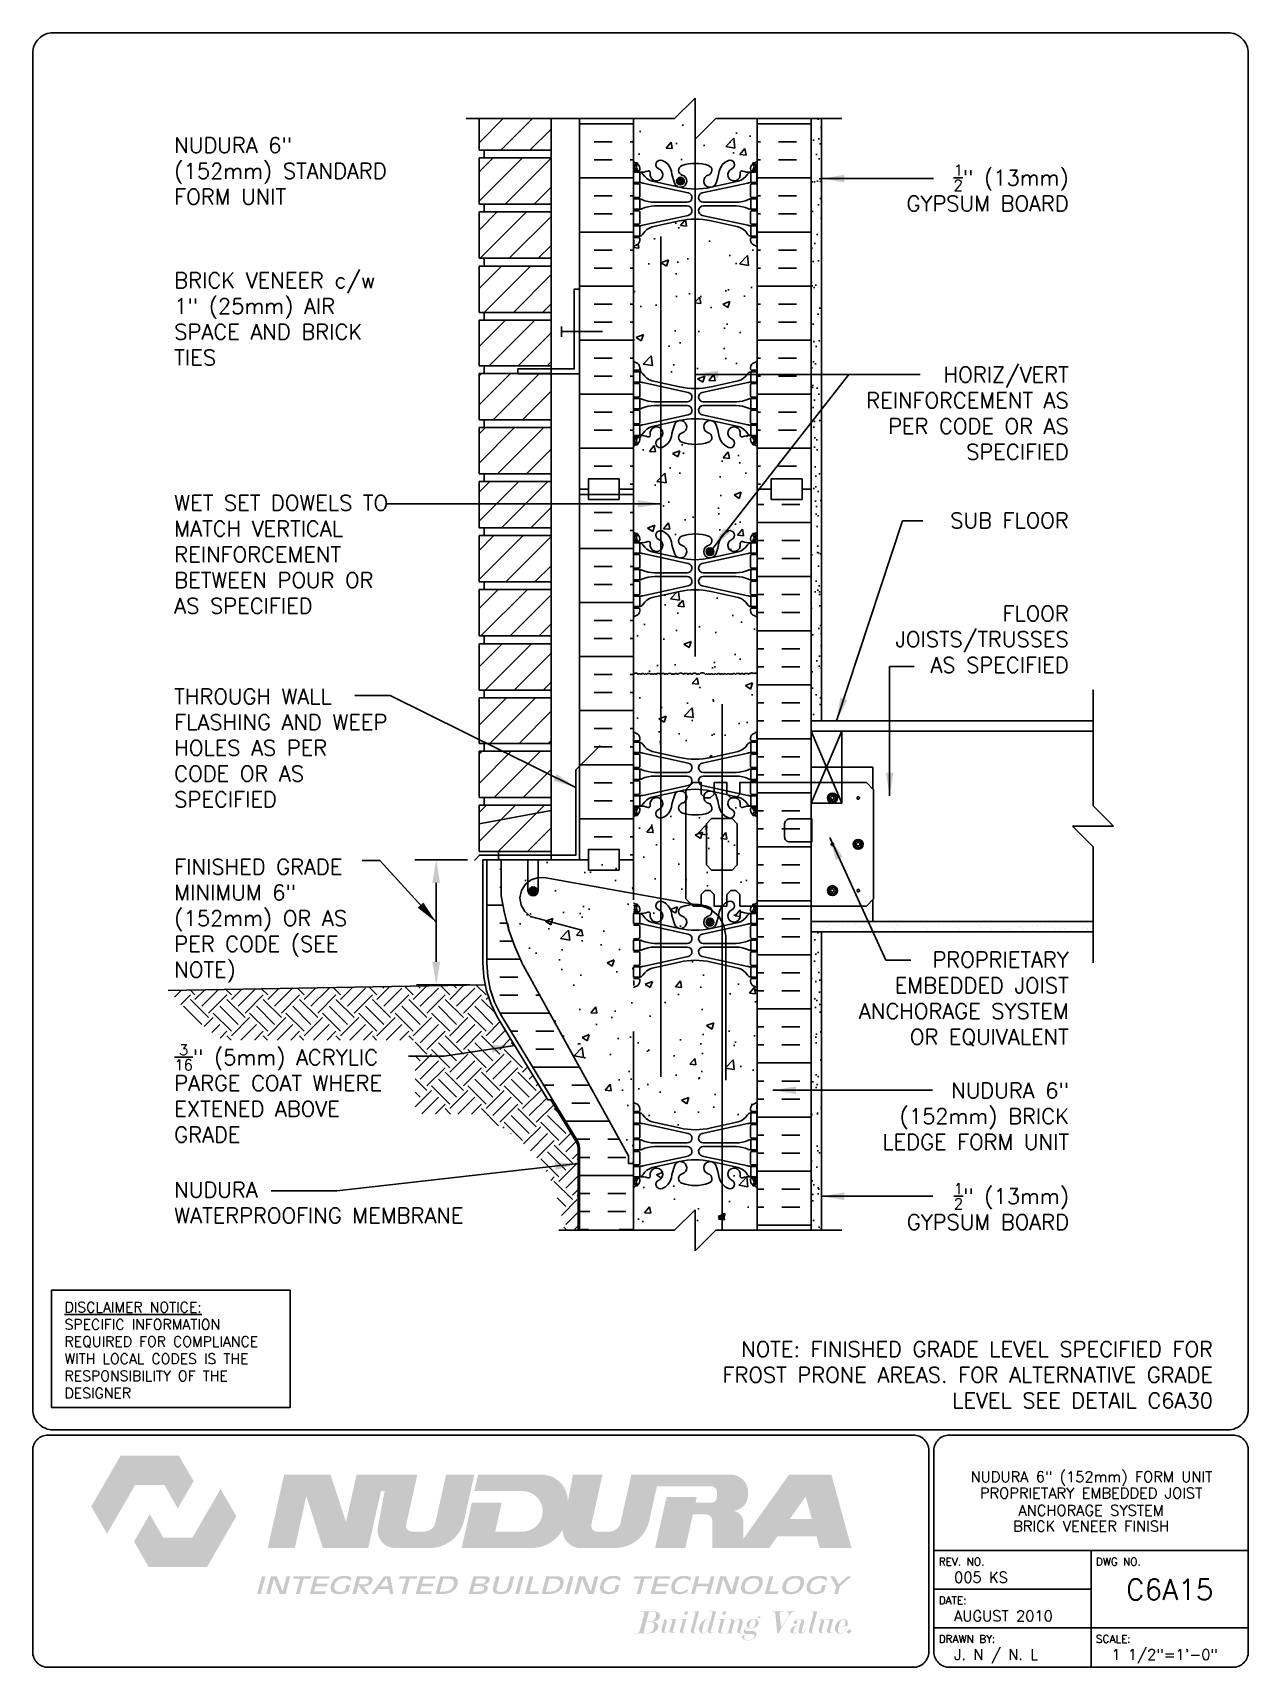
# Paper-space layout 'C6A15' of a CAD drawing. Header units: inches. Extents: x 0.42 to 7.8, y 0.49 to 10.41.
# The model-space entities are those that its viewports show. They can reach past a viewport. Long polylines and large blocks are cut down to what shows.
import ezdxf
from ezdxf.enums import TextEntityAlignment as Align

# ---------------------------------------------------------------- set-up
doc = ezdxf.new("R2010")
doc.units = ezdxf.units.IN
doc.header["$LTSCALE"] = 0.5
doc.header["$MEASUREMENT"] = 0
for name, pattern in [('DASHED2', [0.375, 0.25, -0.125]), ('DASHEDX2', [1.5, 1, -0.5]), ('HIDDEN2', [0.1875, 0.125, -0.0625])]:
    doc.linetypes.add(name, pattern=pattern)
for name, color, linetype in [('HATCH', 12, 'Continuous'), ('Hidden2', 12, 'HIDDEN2'), ('line25', 2, 'Continuous'), ('LINE3', 3, 'Continuous'), ('LINE50', 5, 'Continuous'), ('LINE9', 9, 'Continuous'), ('LOGO', 7, 'Continuous'), ('TBK_LINE65', 3, 'Continuous'), ('TBK_TEXT', 4, 'Continuous'), ('TEXT', 4, 'Continuous'), ('Web_Edge', 9, 'Continuous')]:
    doc.layers.add(name, color=color, linetype=linetype)
doc.styles.add('DIM', font='romans.shx', dxfattribs={"width": 0.7})
doc.styles.add('ROMANS', font='romans.shx', dxfattribs={"height": 1.125})
doc.dimstyles.new('ext_12', dxfattribs={"dimscale": 12, "dimtxt": 0.09375, "dimasz": 0.09375, "dimexe": 0.09375, "dimexo": 0.0625, "dimgap": 0.0625, "dimtad": 1, "dimdec": 1, "dimzin": 3, "dimdsep": 46, "dimlunit": 4, "dimtxsty": 'DIM', "dimcen": 0.09, "dimdle": 0.09375, "dimclrt": 4, "dimadec": 0, "dimazin": 0, "dimtfac": 1, "dimtdec": 1, "dimtmove": 2, "dimatfit": 3, "dimfxl": 1, "dimfrac": 2, "dimtolj": 1, "dimtzin": 0, "dimarcsym": 0})
pattern_1 = [(37.5, (75.7813, -62.3149), (-0.031497, 0.963412), [0, -0.76, 0, -0.85, 0, -0.8125]), (7.5, (75.7813, -62.3149), (0.884888, 1.411073), [0, -0.41, 0, -0.685, 0, -0.2625]), (327.5, (75.1663, -62.3149), (1.557071, 0.00283), [0, -0.25, 0, -0.9, 0, -1.175]), (317.5, (75.1663, -62.3149), (1.503063, 0.438838), [0, -0.125, 0, -0.59, 0, -0.675])]

psp = doc.layouts.new('C6A15')

# ---------------------------------------------------------------- texts
at = {"layer": 'TBK_TEXT', "color": 7, "style": 'ROMANS'}
for s, p in [('REV. NO.', (5.9215, 1.107)), ('DWG NO.', (6.876, 1.107)), ('DATE:', (5.9215, 0.8726)), ('DRAWN BY:', (5.9215, 0.6382)), ('SCALE:', (6.876, 0.6382))]:
    psp.add_text(s, height=0.04688, dxfattribs=at).set_placement(p)
at = {"layer": 'TEXT', "insert": (0.6134, 2.7065), "char_height": 0.0625, "width": 1.41371, "attachment_point": 1, "style": 'ROMANS'}
psp.add_mtext('{\\Fromans.shx|c1;\\LDISCLAIMER NOTICE:\\l\\PSPECIFIC INFORMATION REQUIRED FOR COMPLIANCE WITH LOCAL CODES IS THE RESPONSIBILITY OF THE DESIGNER}', dxfattribs=at)

msp = doc.modelspace()

# ---------------------------------------------------------------- texts
at = {"layer": 'TEXT', "char_height": 0.75, "style": 'ROMANS'}
for s, insert, width, attachment_point in [('NUDURA 6" (152mm) STANDARD FORM UNIT', (67.279, 2.017), 11.43486, 4), ('\\A1;{\\H0.7x;\\S1/2;}" (13mm) GYPSUM BOARD', (110.726, 1.188), 9.19177, 6), ('BRICK VENEER c/w 1" (25mm) AIR SPACE AND BRICK TIES', (67.279, -5.17), 11.43486, 4), ('HORIZ/VERT REINFORCEMENT AS PER CODE OR AS SPECIFIED', (110.726, -9.752), 11.43486, 6), ('WET SET DOWELS TO MATCH VERTICAL\\PREINFORCEMENT BETWEEN POUR OR AS SPECIFIED', (67.279, -16.608), 11.43486, 4), ('\\A1;{\\H1x;SUB FLOOR}', (110.726, -14.959), 11.43486, 6), ('\\A1;FLOOR JOISTS/TRUSSES \\PAS SPECIFIED', (110.726, -20.731), 11.43486, 6), ('THROUGH WALL FLASHING AND WEEP HOLES AS PER CODE OR AS SPECIFIED', (67.279, -26.007), 11.43486, 4), ('FINISHED GRADE MINIMUM 6" (152mm) OR AS PER CODE (SEE NOTE)', (67.279, -34.406), 10.75183, 4), ('\\A1;PROPRIETARY EMBEDDED JOIST ANCHORAGE SYSTEM OR EQUIVALENT', (110.726, -38.204), 11.43486, 6), ('\\A1;{\\H0.7x;\\S3/16;}" (5mm) ACRYLIC PARGE COAT WHERE EXTENED ABOVE GRADE', (67.279, -42.788), 11.43486, 4), ('\\A1;NUDURA 6" (152mm) BRICK LEDGE FORM UNIT', (110.739, -43.901), 10.33847, 6), ('NUDURA \\PWATERPROOFING MEMBRANE ', (67.279, -48.094), 16.25496, 4), ('\\A1;{\\H0.7x;\\S1/2;}" (13mm) GYPSUM BOARD', (110.739, -48.286), 8.80211, 6), ('\\A1;NOTE: FINISHED GRADE LEVEL SPECIFIED FOR FROST PRONE AREAS. FOR ALTERNATIVE GRADE LEVEL SEE DETAIL C6A30', (117.73, -56.462), 27.2137, 6)]:
    msp.add_mtext(s, dxfattribs=dict(at, insert=insert, width=width, attachment_point=attachment_point))

# ---------------------------------------------------------------- blocks, each defined once
blk = doc.blocks.new('TITLEBLOCK-Tag')
at = {"style": 'ROMANS'}
for tag, height, p in [('TITLE_LINE_1', 0.0625, (0.927, -0.1328)), ('TITLE_LINE_2', 0.0625, (0.9294, -0.2258)), ('CENTRE-LINE-3', 0.0625, (0.927, -0.3246)), ('TITLE_LINE_4', 0.0625, (0.927, -0.4299)), ('TITLE_LINE_5', 0.0625, (0.927, -0.526)), ('DWG', 0.125, (1.4043, -0.9102))]:
    blk.add_attdef(tag, text='', height=height, dxfattribs=at).set_placement(p, align=Align.MIDDLE_CENTER)
for tag, p in [('LATEST_REVISION', (0.0954, -0.8366)), ('REVISION_DATE', (0.0954, -1.071)), ('DRAWN_BY', (0.0954, -1.3053)), ('SCALE', (1.0499, -1.3053))]:
    blk.add_attdef(tag, text='', height=0.0469, dxfattribs=at).set_placement(p, align=Align.MIDDLE_LEFT)

# ---------------------------------------------------------------- hatches: boundary and pattern name
at = {"layer": 'HATCH'}
h = msp.add_hatch(dxfattribs=at)
h.set_pattern_fill('AR-CONC', color=256, scale=0.5)
h.paths.add_polyline_path([(92.583, 3.56), (92.583, 4.56), (92.583, 5.56), (91.583, 4.56), (89.583, 4.56), (89.583, 2.471, 0.064398), (89.693, 2.405), (89.783, 2.405), (89.783, 2.363, -0.249069), (89.893, 2.156), (89.893, 2.089, -0.414214), (89.83, 2.026), (89.783, 2.026), (89.783, 1.956), (89.888, 1.956, 0.10046), (90.281, 2.013, -0.601435), (90.401, 1.908, 2.182095), (90.811, 2.121, -1), (90.974, 2.53, -0.24438), (91.423, 2.009, 0.053157), (91.589, 1.395, 1.553132), (91.947, 1.819, -0.735593), (91.934, 2.277, -0.082755), (92.583, 2.385)])
h.paths.add_polyline_path([(92.052, 1.526, -1), (91.677, 1.526, -1)], flags=16)
h.paths.add_polyline_path([(95.583, 4.56), (93.583, 4.56), (92.583, 3.56), (92.583, 2.385, -0.082755), (93.231, 2.277, -0.735593), (93.219, 1.819, 1.553132), (93.577, 1.395, 0.053157), (93.743, 2.009, -0.24438), (94.191, 2.53, -1), (94.354, 2.121, 2.182095), (94.765, 1.908, -0.601435), (94.884, 2.013, 0.10046), (95.278, 1.956), (95.383, 1.956), (95.383, 2.026), (95.335, 2.026, -0.414214), (95.273, 2.089), (95.273, 2.156, -0.249069), (95.383, 2.363), (95.383, 2.405), (95.473, 2.405, 0.064398), (95.583, 2.471)])
h.paths.add_polyline_path([(92.583, -0.323, 0.057795), (91.815, -0.412), (90.493, -0.703, 0.196323), (90.044, -1.049, -0.188973), (89.888, -1.144), (89.783, -1.144), (89.783, -1.214), (89.83, -1.214, -0.414214), (89.893, -1.276), (89.893, -1.344, -0.317837), (89.726, -1.58, 0.082415), (89.583, -1.659), (89.583, -7.221, 0.082415), (89.726, -7.301, -0.317837), (89.893, -7.536), (89.893, -7.604, -0.414214), (89.83, -7.666), (89.783, -7.666), (89.783, -7.736), (89.888, -7.736, -0.188973), (90.044, -7.831, 0.196323), (90.493, -8.177), (91.815, -8.468, 0.057795), (92.583, -8.557)])
h.paths.add_polyline_path([(95.583, -1.659, 0.082415), (95.439, -1.58, -0.317837), (95.273, -1.344), (95.273, -1.276, -0.414214), (95.335, -1.214), (95.383, -1.214), (95.383, -1.144), (95.278, -1.144, -0.188973), (95.122, -1.049, 0.196323), (94.673, -0.703), (93.351, -0.412, 0.057795), (92.583, -0.323), (92.583, -8.557, 0.057795), (93.351, -8.468), (94.673, -8.177, 0.196323), (95.122, -7.831, -0.188973), (95.278, -7.736), (95.383, -7.736), (95.383, -7.666), (95.335, -7.666, -0.414214), (95.273, -7.604), (95.273, -7.536, -0.317837), (95.439, -7.301, 0.082415), (95.583, -7.221)])
h.paths.add_polyline_path([(92.583, -11.266, -0.082755), (91.934, -11.157, -0.735593), (91.947, -10.699, 1.553132), (91.589, -10.275, 0.053157), (91.423, -10.889, -0.24438), (90.974, -11.41, -0.068344), (90.916, -11.424), (90.916, -15.456, -0.068344), (90.974, -15.47, -0.24438), (91.423, -15.991, 0.053157), (91.589, -16.605, 1.553132), (91.947, -16.181, -0.735593), (91.934, -15.723, -0.082755), (92.583, -15.615)])
h.paths.add_polyline_path([(90.916, -11.424, -0.872056), (90.811, -11.001, 0.105049), (90.916, -10.931), (90.916, -10.506, 0.761187), (90.401, -10.789, -0.601435), (90.281, -10.893, 0.10046), (89.888, -10.836), (89.783, -10.836), (89.783, -10.906), (89.83, -10.906, -0.414214), (89.893, -10.969), (89.893, -11.036, -0.249069), (89.783, -11.243), (89.783, -11.285), (89.693, -11.285, 0.064398), (89.583, -11.351), (89.583, -13.44), (89.583, -15.529, 0.064398), (89.693, -15.595), (89.783, -15.595), (89.783, -15.637, -0.249069), (89.893, -15.844), (89.893, -15.911, -0.414214), (89.83, -15.974), (89.783, -15.974), (89.783, -16.044), (89.888, -16.044, 0.10046), (90.281, -15.987, -0.601435), (90.401, -16.092, 0.761187), (90.916, -16.375), (90.916, -15.949, 0.105049), (90.811, -15.879, -0.872056), (90.916, -15.456)])
h.paths.add_polyline_path([(95.583, -11.351, 0.064398), (95.473, -11.285), (95.383, -11.285), (95.383, -11.243, -0.249069), (95.273, -11.036), (95.273, -10.969, -0.414214), (95.335, -10.906), (95.383, -10.906), (95.383, -10.836), (95.278, -10.836, 0.10046), (94.884, -10.893, -0.601435), (94.765, -10.789, 2.182095), (94.354, -11.001, -1), (94.191, -11.41, -0.24438), (93.743, -10.889, 0.053157), (93.577, -10.275, 1.553132), (93.219, -10.699, -0.735593), (93.231, -11.157, -0.082755), (92.583, -11.266), (92.583, -15.615, -0.082755), (93.231, -15.723, -0.735593), (93.219, -16.181, 1.553132), (93.577, -16.605, 0.053157), (93.743, -15.991, -0.24438), (94.191, -15.47, -1), (94.354, -15.879, 2.182095), (94.765, -16.092, -0.601435), (94.884, -15.987, 0.10046), (95.278, -16.044), (95.383, -16.044), (95.383, -15.974), (95.335, -15.974, -0.414214), (95.273, -15.911), (95.273, -15.844, -0.249069), (95.383, -15.637), (95.383, -15.595), (95.473, -15.595, 0.064398), (95.583, -15.529), (95.583, -13.44)])
h.paths.add_polyline_path([(93.489, -16.474, -1), (93.114, -16.474, -1)], flags=16)
h.paths.add_polyline_path([(92.583, -18.323, 0.057795), (91.815, -18.412), (90.916, -18.61), (90.916, -21.579), (90.916, -26.27), (91.815, -26.468, 0.057795), (92.583, -26.557, 0.057795), (93.351, -26.468), (94.673, -26.177, 0.196323), (95.122, -25.831, -0.188973), (95.278, -25.736), (95.383, -25.736), (95.383, -25.666), (95.335, -25.666, -0.414214), (95.273, -25.604), (95.273, -25.536, -0.317837), (95.439, -25.301, 0.082415), (95.583, -25.221), (95.583, -19.659, 0.082415), (95.439, -19.58, -0.317837), (95.273, -19.344), (95.273, -19.276, -0.414214), (95.335, -19.214), (95.383, -19.214), (95.383, -19.144), (95.278, -19.144, -0.188973), (95.122, -19.049, 0.196323), (94.673, -18.703), (93.351, -18.412, 0.057795)])
h.paths.add_polyline_path([(90.916, -21.579), (90.916, -18.61), (90.493, -18.703, 0.196323), (90.044, -19.049, -0.188973), (89.888, -19.144), (89.783, -19.144), (89.783, -19.214), (89.83, -19.214, -0.414214), (89.893, -19.276), (89.893, -19.344, -0.317837), (89.726, -19.58, 0.082415), (89.583, -19.659), (89.583, -22.44, -0.520567), (89.814, -22.44, -0.520567), (89.934, -22.44, -0.520567), (90.118, -22.44, -0.520567), (90.223, -22.44, -0.520567), (90.433, -22.44, -0.520567), (90.559, -22.44, -0.520567), (90.684, -22.44, -0.520567), (90.894, -22.44, -0.064081), (90.916, -22.416)])
h.paths.add_polyline_path([(90.916, -22.416, 0.064081), (90.894, -22.44, 0.520567), (90.684, -22.44, 0.520567), (90.559, -22.44, 0.520567), (90.433, -22.44, 0.520567), (90.223, -22.44, 0.520567), (90.118, -22.44, 0.520567), (89.934, -22.44, 0.520567), (89.814, -22.44, 0.520567), (89.583, -22.44), (89.583, -25.221, 0.082415), (89.726, -25.301, -0.317837), (89.893, -25.536), (89.893, -25.604, -0.414214), (89.83, -25.666), (89.783, -25.666), (89.783, -25.736), (89.888, -25.736, -0.188973), (90.044, -25.831, 0.196323), (90.493, -26.177), (90.916, -26.27)])
h.paths.add_polyline_path([(92.123, -29.212, -0.024553), (91.934, -29.157, -0.735593), (91.947, -28.699, 0.186286), (92.123, -28.568), (92.123, -28.244, 0.592323), (91.589, -28.275, 0.053157), (91.423, -28.889, -0.24438), (90.974, -29.41, -0.068344), (90.916, -29.424), (90.916, -33.325), (92.371, -33.585), (92.123, -33.337)])
h.paths.add_polyline_path([(90.916, -29.424, -0.872056), (90.811, -29.001, 0.105049), (90.916, -28.931), (90.916, -28.506, 0.761187), (90.401, -28.789, -0.601435), (90.281, -28.893, 0.10046), (89.888, -28.836), (89.783, -28.836), (89.783, -28.906), (89.83, -28.906, -0.414214), (89.893, -28.969), (89.893, -29.036, -0.249069), (89.783, -29.243), (89.783, -29.285), (89.693, -29.285, 0.064398), (89.583, -29.351), (89.583, -31.44), (89.583, -33.087), (90.916, -33.325)])
h.paths.add_polyline_path([(90.916, -33.456), (90.916, -33.325), (89.583, -33.087), (89.583, -33.529, 0.064398), (89.693, -33.595), (89.783, -33.595), (89.783, -33.637, -0.249069), (89.893, -33.844), (89.893, -33.911, -0.414214), (89.83, -33.974), (89.783, -33.974), (89.783, -34.044), (89.888, -34.044, 0.10046), (90.281, -33.987, -0.601435), (90.401, -34.092, 0.761187), (90.916, -34.375), (90.916, -33.949, 0.105049), (90.811, -33.879, -0.872056)])
h.paths.add_polyline_path([(91.934, -33.723, -0.060824), (92.408, -33.622), (92.371, -33.585), (90.916, -33.325), (90.916, -33.456, -0.068344), (90.974, -33.47, -0.24438), (91.423, -33.991, 0.053157), (91.589, -34.605, 1.553132), (91.947, -34.181, -0.735593)])
h.paths.add_polyline_path([(93.884, -36.53), (93.351, -36.412, 0.057795), (92.583, -36.323, 0.057795), (91.815, -36.412), (90.493, -36.703, 0.196323), (90.044, -37.049, -0.188973), (89.888, -37.144), (89.783, -37.144), (89.783, -37.214), (89.83, -37.214, -0.414214), (89.893, -37.276), (89.893, -37.344, -0.317837), (89.726, -37.58, 0.082415), (89.583, -37.659), (89.583, -43.221, 0.082415), (89.726, -43.301, -0.317837), (89.893, -43.536), (89.893, -43.604, -0.414214), (89.83, -43.666), (89.783, -43.666), (89.783, -43.736), (89.888, -43.736, -0.188973), (90.044, -43.831, 0.196323), (90.493, -44.177), (91.815, -44.468, 0.057795), (92.583, -44.557, 0.057795), (93.351, -44.468), (93.884, -44.351)])
h.paths.add_polyline_path([(95.583, -37.659, 0.082415), (95.439, -37.58, -0.317837), (95.273, -37.344), (95.273, -37.276, -0.414214), (95.335, -37.214), (95.383, -37.214), (95.383, -37.144), (95.278, -37.144, -0.188973), (95.122, -37.049, 0.196323), (94.673, -36.703), (93.884, -36.53), (93.884, -44.351), (94.673, -44.177, 0.196323), (95.122, -43.831, -0.188973), (95.278, -43.736), (95.383, -43.736), (95.383, -43.666), (95.335, -43.666, -0.414214), (95.273, -43.604), (95.273, -43.536, -0.317837), (95.439, -43.301, 0.082415), (95.583, -43.221)])
h.paths.add_polyline_path([(94.765, -34.092, -0.601435), (94.884, -33.987, 0.10046), (95.278, -34.044), (95.383, -34.044), (95.383, -33.974), (95.335, -33.974, -0.414214), (95.273, -33.911), (95.273, -33.844, -0.167228), (95.326, -33.69), (94.748, -33.69), (94.748, -33.128), (94.56, -32.94), (94.31, -32.94), (94.123, -33.128), (94.123, -33.502, -0.025237), (94.191, -33.47, -1), (94.354, -33.879, 2.182095)])
h.paths.add_polyline_path([(93.498, -33.128), (93.31, -32.94), (93.06, -32.94), (92.873, -33.128), (92.873, -33.636, -0.046222), (93.231, -33.723, -0.246308), (93.385, -33.885, -0.072185), (93.709, -34.168, 0.015033), (93.743, -33.991, -0.110434), (93.884, -33.698), (93.884, -33.69), (93.498, -33.69)])
h.paths.add_polyline_path([(93.385, -33.885, -0.414233), (93.219, -34.181, 0.955472), (93.357, -34.774), (93.376, -34.77, 0.223253), (93.577, -34.605, 0.038093), (93.709, -34.168, 0.072185)])
h.paths.add_polyline_path([(93.489, -34.474, -1), (93.114, -34.474, -1)], flags=16)
h.paths.add_polyline_path([(93.884, -29.44), (93.373, -29.44), (93.123, -29.69), (93.123, -31.69), (93.373, -31.94), (93.884, -31.94)], flags=17)
h.paths.add_polyline_path([(93.123, -29.69), (93.373, -29.44), (93.884, -29.44), (93.884, -29.182, -0.110434), (93.743, -28.889, 0.053157), (93.577, -28.275, 0.10733), (93.498, -28.173), (93.498, -28.253), (93.31, -28.44), (93.06, -28.44), (92.998, -28.377, 0.362141), (93.219, -28.699, -0.735593), (93.231, -29.157, -0.082755), (92.583, -29.266, -0.058085), (92.123, -29.212), (92.123, -33.337), (92.371, -33.585), (92.539, -33.615, -0.005438), (92.583, -33.615, -0.036394), (92.873, -33.636), (92.873, -33.128), (93.06, -32.94), (93.31, -32.94), (93.498, -33.128), (93.498, -33.69), (93.884, -33.69), (93.884, -31.94), (93.373, -31.94), (93.123, -31.69)])
h.paths.add_polyline_path([(95.583, -29.351, 0.064398), (95.473, -29.285), (95.383, -29.285), (95.383, -29.243, -0.249069), (95.273, -29.036), (95.273, -28.969, -0.414214), (95.335, -28.906), (95.383, -28.906), (95.383, -28.836), (95.278, -28.836, 0.10046), (94.884, -28.893, -0.601435), (94.765, -28.789, 0.382956), (94.57, -28.431), (94.56, -28.44), (94.343, -28.44, 0.661817), (94.354, -29.001, -0.825776), (94.273, -29.426), (94.373, -29.44), (94.623, -29.69), (94.623, -31.69), (94.373, -31.94), (93.884, -31.94), (93.884, -33.69), (93.891, -33.69, -0.101217), (94.123, -33.502), (94.123, -33.128), (94.31, -32.94), (94.56, -32.94), (94.748, -33.128), (94.748, -33.69), (95.326, -33.69, -0.078569), (95.383, -33.637), (95.383, -33.595), (95.473, -33.595, 0.064398), (95.583, -33.529)])
h.paths.add_polyline_path([(94.623, -29.69), (94.373, -29.44), (93.884, -29.44), (93.884, -31.94), (94.373, -31.94), (94.623, -31.69)], flags=17)
h.paths.add_polyline_path([(93.884, -47.182, -0.110434), (93.743, -46.889, 0.053157), (93.577, -46.275, 1.553132), (93.219, -46.699, -0.735593), (93.231, -47.157, -0.082755), (92.583, -47.266, -0.082755), (91.934, -47.157, -0.735593), (91.947, -46.699, 1.553132), (91.589, -46.275, 0.053157), (91.423, -46.889, -0.24438), (90.974, -47.41, -1), (90.811, -47.001, 2.182095), (90.401, -46.789, -0.601435), (90.281, -46.893, 0.10046), (89.888, -46.836), (89.783, -46.836), (89.783, -46.906), (89.83, -46.906, -0.414214), (89.893, -46.969), (89.893, -47.036, -0.249069), (89.783, -47.243), (89.783, -47.285), (89.693, -47.285, 0.064398), (89.583, -47.351), (89.583, -49.44), (91.583, -49.44), (92.583, -48.44), (92.583, -49.44), (92.583, -50.44), (93.583, -49.44), (93.884, -49.44)])
h.paths.add_polyline_path([(95.583, -47.351, 0.064398), (95.473, -47.285), (95.383, -47.285), (95.383, -47.243, -0.249069), (95.273, -47.036), (95.273, -46.969, -0.414214), (95.335, -46.906), (95.383, -46.906), (95.383, -46.836), (95.278, -46.836, 0.10046), (94.884, -46.893, -0.601435), (94.765, -46.789, 2.182095), (94.354, -47.001, -1), (94.191, -47.41, -0.130426), (93.884, -47.182), (93.884, -49.44), (95.583, -49.44)])
h = msp.add_hatch(dxfattribs=at)
h.set_pattern_fill('INSUL', color=256, scale=7, style=0)
h.set_pattern_definition([(0, (-2836.5789, -410.4496), (0, 2.625), []), (0, (-2836.5789, -409.5746), (0, 2.625), [0.875, -0.875]), (0, (-2836.5789, -408.6996), (0, 2.625), [0.875, -0.875])])
h.paths.add_polyline_path([(86.958, -13.44), (87.395, -13.44), (87.395, -12.94), (88.895, -12.94), (88.895, -13.44), (89.583, -13.44), (89.583, 4.56), (88.895, 4.56), (88.895, 5.06), (87.395, 5.06), (87.395, 4.56), (86.958, 4.56)])
h = msp.add_hatch(dxfattribs=at)
h.set_pattern_fill('INSUL', color=256, scale=7, style=0)
h.set_pattern_definition([(180, (3021.7443, -410.4496), (0, 2.625), []), (180, (3021.7443, -409.5746), (0, 2.625), [0.875, -0.875]), (180, (3021.7443, -408.6996), (0, 2.625), [0.875, -0.875])])
h.paths.add_polyline_path([(98.208, -13.44), (97.77, -13.44), (97.77, -12.94), (96.27, -12.94), (96.27, -13.44), (95.583, -13.44), (95.583, 4.56), (96.27, 4.56), (96.27, 5.06), (97.77, 5.06), (97.77, 4.56), (98.208, 4.56)])
h = msp.add_hatch(dxfattribs=at)
h.set_pattern_fill('ANSI31', color=256, scale=8, style=0)
h.set_pattern_definition([(45, (75.7813, -62.3149), (-0.707107, 0.707107), [])])
h.paths.add_polyline_path([(85.583, -28.79), (82.083, -28.79), (82.083, -31.04), (85.583, -31.04)])
h.paths.add_polyline_path([(85.583, -26.165), (82.083, -26.165), (82.083, -28.415), (85.583, -28.415)])
h.paths.add_polyline_path([(85.583, -23.57), (82.083, -23.57), (82.083, -25.79), (85.583, -25.79)])
h.paths.add_polyline_path([(85.583, -20.945), (82.083, -20.945), (82.083, -23.195), (85.583, -23.195)])
h.paths.add_polyline_path([(85.583, -18.345), (83.958, -18.345), (83.958, -18.32), (82.083, -18.32), (82.083, -20.57), (85.583, -20.57)])
h.paths.add_polyline_path([(85.583, -15.695), (82.083, -15.695), (82.083, -17.945), (85.583, -17.945)])
h.paths.add_polyline_path([(85.583, -13.07), (82.083, -13.07), (82.083, -15.32), (85.583, -15.32)])
h.paths.add_polyline_path([(85.583, -10.445), (82.083, -10.445), (82.083, -12.695), (85.583, -12.695)])
h.paths.add_polyline_path([(85.583, -7.845), (83.958, -7.845), (83.958, -7.82), (82.083, -7.82), (82.083, -10.07), (85.583, -10.07)])
h.paths.add_polyline_path([(85.583, -5.225), (82.083, -5.225), (82.083, -7.445), (85.583, -7.445)])
h.paths.add_polyline_path([(85.583, -2.6), (82.083, -2.6), (82.083, -4.85), (85.583, -4.85)])
h.paths.add_polyline_path([(85.583, 0.025), (82.083, 0.025), (82.083, -2.225), (85.583, -2.225)])
h.paths.add_polyline_path([(85.583, 2.625), (83.958, 2.625), (83.958, 2.65), (82.083, 2.65), (82.083, 0.4), (85.583, 0.4)])
h.paths.add_polyline_path([(85.583, 4.56), (82.083, 4.56), (82.083, 3.025), (85.583, 3.025)])
h = msp.add_hatch(dxfattribs=at)
h.set_pattern_fill('AR-SAND', color=256, scale=0.5, style=0)
h.set_pattern_definition(pattern_1)
h.paths.add_polyline_path([(98.708, 4.56), (98.208, 4.56), (98.208, -13.44), (98.195, -24.69), (98.708, -24.69)])
h = msp.add_hatch(dxfattribs=at)
h.set_pattern_fill('INSUL', color=256, scale=7, style=0)
h.set_pattern_definition([(0, (-2836.5789, -428.4496), (0, 2.625), []), (0, (-2836.5789, -427.5746), (0, 2.625), [0.875, -0.875]), (0, (-2836.5789, -426.6996), (0, 2.625), [0.875, -0.875])])
h.paths.add_polyline_path([(86.958, -31.44), (87.395, -31.44), (87.395, -30.94), (88.895, -30.94), (88.895, -31.44), (89.583, -31.44), (89.583, -13.44), (88.895, -13.44), (88.895, -12.94), (87.395, -12.94), (87.395, -13.44), (86.958, -13.44)])
h = msp.add_hatch(dxfattribs=at)
h.set_pattern_fill('INSUL', color=256, scale=7, style=0)
h.set_pattern_definition([(0, (75.7813, -62.315), (0, 2.625), []), (0, (75.7813, -61.44), (0, 2.625), [0.875, -0.875]), (0, (75.7813, -60.565), (0, 2.625), [0.875, -0.875])])
h.paths.add_polyline_path([(98.208, -34.44), (98.208, -33.69), (95.583, -33.69), (95.583, -49.44), (98.208, -49.44)])
h.paths.add_polyline_path([(98.208, -13.44), (97.77, -13.44), (97.77, -13.94), (96.27, -13.94), (96.27, -13.44), (95.583, -13.44), (95.583, -27.69), (98.208, -27.69), (98.208, -25.19)])
h = msp.add_hatch(dxfattribs=at)
h.set_pattern_fill('INSUL', color=256, scale=7, style=0)
h.set_pattern_definition([(0, (-2912.908, -472.0224), (0, 2.625), []), (0, (-2912.908, -471.1474), (0, 2.625), [0.875, -0.875]), (0, (-2912.908, -470.2724), (0, 2.625), [0.875, -0.875])])
h.paths.add_polyline_path([(84.158, -36.44, -0.079579), (83.158, -33.19), (83.158, -31.44), (82.458, -31.44), (82.458, -36.44, 0.131652), (83.128, -38.94), (86.866, -45.09, -0.10438), (86.958, -45.565), (86.958, -49.44), (87.395, -49.44), (87.395, -48.94), (88.895, -48.94), (88.895, -49.44), (89.583, -49.44), (89.583, -46.19), (89.333, -46.19), (89.333, -45.815)])
h = msp.add_hatch(dxfattribs=at)
h.set_pattern_fill('AR-CONC', color=256, scale=0.5, style=0)
h.set_pattern_definition([(50, (-2912.908, -472.0224), (3.586301, -0.3137607), [0.375, -4.125]), (355, (-2912.908, -472.0224), (-0.6937567, 3.7609607), [0.3, -3.3]), (100.4514, (-2912.6092, -472.0485), (2.892547, 3.4471977), [0.318701, -3.5057106]), (46.1842, (-2912.908, -471.0224), (5.336205, -0.827595), [0.5625, -6.1875]), (96.6356, (-2912.4634, -471.0913), (4.6733135, 4.870589), [0.478051, -5.258565]), (351.1842, (-2912.908, -471.0224), (4.67331, 4.870593), [0.45, -4.95]), (21, (-2912.408, -471.2724), (2.9845353, -2.0130945), [0.375, -4.125]), (326, (-2912.408, -471.2724), (1.2165767, 3.6257502), [0.3, -3.3]), (71.4514, (-2912.1593, -471.44), (4.201113, 1.6126525), [0.318701, -3.5057106]), (37.5, (-2912.908, -472.0224), (0.0607993, 1.66446927), [0, -3.26, 0, -3.35, 0, -3.3125]), (7.5, (-2912.908, -472.0224), (1.3153477, 1.9720586), [0, -1.91, 0, -3.185, 0, -1.2625]), (327.5, (-2914.023, -472.0224), (2.6691122, -0.11277436), [0, -1.25, 0, -3.9, 0, -5.175]), (317.5, (-2914.523, -472.0224), (2.9159308, 0.500525), [0, -1.625, 0, -2.59, 0, -3.675])])
h.paths.add_polyline_path([(89.333, -45.815), (89.333, -46.19), (89.583, -46.19), (89.583, -31.44), (84.958, -31.44), (84.958, -32.94, -1), (84.458, -32.94), (84.458, -31.44), (83.158, -31.44), (83.158, -33.19, 0.079579), (84.158, -36.44)])
h = msp.add_hatch(dxfattribs=at)
h.set_pattern_fill('AR-SAND', color=256, scale=0.5, style=0)
h.set_pattern_definition(pattern_1)
h.paths.add_polyline_path([(98.708, -35.252), (98.614, -34.94), (98.208, -34.94), (98.208, -49.44), (98.708, -49.44)])
h = msp.add_hatch(dxfattribs=at)
h.set_pattern_fill('EARTH', color=256, scale=5, angle=45, style=0)
edge = h.paths.add_edge_path()
edge.add_line((78.979, -40.203), (78.979, -43.774))
edge.add_line((78.979, -43.774), (81.969, -43.805))
edge.add_line((81.969, -43.805), (82.056, -43.845))
edge.add_line((82.056, -43.845), (82.142, -43.886))
edge.add_line((82.142, -43.886), (82.228, -43.927))
edge.add_line((82.228, -43.927), (82.313, -43.968))
edge.add_line((82.313, -43.968), (82.397, -44.01))
edge.add_line((82.397, -44.01), (82.481, -44.053))
edge.add_line((82.481, -44.053), (82.564, -44.096))
edge.add_line((82.564, -44.096), (82.646, -44.14))
edge.add_line((82.646, -44.14), (82.728, -44.185))
edge.add_line((82.728, -44.185), (82.808, -44.23))
edge.add_line((82.808, -44.23), (82.889, -44.275))
edge.add_line((82.889, -44.275), (82.968, -44.321))
edge.add_line((82.968, -44.321), (83.047, -44.368))
edge.add_line((83.047, -44.368), (83.125, -44.416))
edge.add_line((83.125, -44.416), (83.203, -44.464))
edge.add_line((83.203, -44.464), (83.279, -44.512))
edge.add_line((83.279, -44.512), (83.355, -44.562))
edge.add_line((83.355, -44.562), (83.43, -44.612))
edge.add_line((83.43, -44.612), (83.504, -44.662))
edge.add_line((83.504, -44.662), (83.578, -44.714))
edge.add_line((83.578, -44.714), (83.651, -44.766))
edge.add_line((83.651, -44.766), (83.722, -44.818))
edge.add_line((83.722, -44.818), (83.793, -44.872))
edge.add_line((83.793, -44.872), (83.863, -44.926))
edge.add_line((83.863, -44.926), (83.933, -44.98))
edge.add_line((83.933, -44.98), (84.001, -45.036))
edge.add_line((84.001, -45.036), (84.068, -45.092))
edge.add_line((84.068, -45.092), (84.135, -45.149))
edge.add_line((84.135, -45.149), (84.201, -45.206))
edge.add_line((84.201, -45.206), (84.265, -45.264))
edge.add_line((84.265, -45.264), (84.329, -45.323))
edge.add_line((84.329, -45.323), (84.392, -45.383))
edge.add_line((84.392, -45.383), (84.454, -45.443))
edge.add_line((84.454, -45.443), (84.515, -45.505))
edge.add_line((84.515, -45.505), (84.574, -45.567))
edge.add_line((84.574, -45.567), (84.633, -45.629))
edge.add_line((84.633, -45.629), (84.691, -45.693))
edge.add_line((84.691, -45.693), (84.748, -45.757))
edge.add_line((84.748, -45.757), (84.804, -45.822))
edge.add_line((84.804, -45.822), (84.858, -45.888))
edge.add_line((84.858, -45.888), (84.912, -45.955))
edge.add_line((84.912, -45.955), (84.965, -46.022))
edge.add_line((84.965, -46.022), (85.016, -46.091))
edge.add_line((85.016, -46.091), (85.066, -46.16))
edge.add_line((85.066, -46.16), (85.116, -46.23))
edge.add_line((85.116, -46.23), (85.164, -46.301))
edge.add_line((85.164, -46.301), (85.211, -46.372))
edge.add_line((85.211, -46.372), (85.257, -46.445))
edge.add_line((85.257, -46.445), (85.301, -46.518))
edge.add_line((85.301, -46.518), (85.345, -46.592))
edge.add_line((85.345, -46.592), (85.387, -46.667))
edge.add_line((85.387, -46.667), (85.428, -46.743))
edge.add_line((85.428, -46.743), (85.468, -46.82))
edge.add_line((85.468, -46.82), (85.507, -46.898))
edge.add_line((85.507, -46.898), (85.544, -46.976))
edge.add_line((85.544, -46.976), (85.58, -47.056))
edge.add_line((85.58, -47.056), (85.615, -47.136))
edge.add_line((85.615, -47.136), (85.649, -47.218))
edge.add_line((85.649, -47.218), (85.681, -47.3))
edge.add_line((85.681, -47.3), (85.713, -47.383))
edge.add_line((85.713, -47.383), (85.743, -47.467))
edge.add_line((85.743, -47.467), (85.772, -47.551))
edge.add_line((85.772, -47.551), (85.8, -47.636))
edge.add_line((85.8, -47.636), (85.827, -47.722))
edge.add_line((85.827, -47.722), (85.854, -47.809))
edge.add_line((85.854, -47.809), (85.879, -47.896))
edge.add_line((85.879, -47.896), (85.904, -47.984))
edge.add_line((85.904, -47.984), (85.927, -48.072))
edge.add_line((85.927, -48.072), (85.951, -48.161))
edge.add_line((85.951, -48.161), (85.973, -48.25))
edge.add_line((85.973, -48.25), (85.995, -48.34))
edge.add_line((85.995, -48.34), (86.016, -48.43))
edge.add_line((86.016, -48.43), (86.037, -48.521))
edge.add_line((86.037, -48.521), (86.057, -48.612))
edge.add_line((86.057, -48.612), (86.077, -48.703))
edge.add_line((86.077, -48.703), (86.096, -48.795))
edge.add_line((86.096, -48.795), (86.115, -48.886))
edge.add_line((86.115, -48.886), (86.134, -48.978))
edge.add_line((86.134, -48.978), (86.153, -49.071))
edge.add_line((86.153, -49.071), (86.171, -49.163))
edge.add_line((86.171, -49.163), (86.189, -49.255))
edge.add_line((86.189, -49.255), (86.208, -49.348))
edge.add_line((86.208, -49.348), (86.226, -49.44))
edge.add_line((86.226, -49.44), (86.897, -49.44))
edge.add_line((86.897, -49.44), (86.897, -45.558))
edge.add_arc((85.945, -45.54), 0.952, 358.95484, 381.97412)
edge.add_line((86.828, -45.184), (85.56, -43.098))
edge.add_line((85.56, -43.098), (85.417, -43.098))
edge.add_line((85.417, -43.098), (82.966, -39.065))
edge.add_arc((87.458, -36.47), 5.188, 191.64391, 210.02356, ccw=False)
edge.add_line((82.377, -37.517), (66.977, -37.786))
edge.add_line((66.977, -37.786), (67.039, -37.855))
edge.add_line((67.039, -37.855), (67.102, -37.924))
edge.add_line((67.102, -37.924), (67.164, -37.993))
edge.add_line((67.164, -37.993), (67.226, -38.063))
edge.add_line((67.226, -38.063), (67.289, -38.131))
edge.add_line((67.289, -38.131), (67.352, -38.2))
edge.add_line((67.352, -38.2), (67.414, -38.269))
edge.add_line((67.414, -38.269), (67.477, -38.337))
edge.add_line((67.477, -38.337), (67.54, -38.405))
edge.add_line((67.54, -38.405), (67.603, -38.473))
edge.add_line((67.603, -38.473), (67.667, -38.54))
edge.add_line((67.667, -38.54), (67.73, -38.607))
edge.add_line((67.73, -38.607), (67.794, -38.674))
edge.add_line((67.794, -38.674), (67.858, -38.74))
edge.add_line((67.858, -38.74), (67.922, -38.805))
edge.add_line((67.922, -38.805), (67.987, -38.871))
edge.add_line((67.987, -38.871), (68.052, -38.935))
edge.add_line((68.052, -38.935), (68.117, -38.999))
edge.add_line((68.117, -38.999), (68.183, -39.062))
edge.add_line((68.183, -39.062), (68.248, -39.125))
edge.add_line((68.248, -39.125), (68.315, -39.187))
edge.add_line((68.315, -39.187), (68.381, -39.248))
edge.add_line((68.381, -39.248), (68.448, -39.309))
edge.add_line((68.448, -39.309), (68.516, -39.368))
edge.add_line((68.516, -39.368), (68.584, -39.427))
edge.add_line((68.584, -39.427), (68.652, -39.485))
edge.add_line((68.652, -39.485), (68.721, -39.542))
edge.add_line((68.721, -39.542), (68.79, -39.598))
edge.add_line((68.79, -39.598), (68.86, -39.653))
edge.add_line((68.86, -39.653), (68.93, -39.707))
edge.add_line((68.93, -39.707), (69.001, -39.76))
edge.add_line((69.001, -39.76), (69.073, -39.813))
edge.add_line((69.073, -39.813), (69.144, -39.864))
edge.add_line((69.144, -39.864), (69.217, -39.914))
edge.add_line((69.217, -39.914), (69.29, -39.964))
edge.add_line((69.29, -39.964), (69.363, -40.012))
edge.add_line((69.363, -40.012), (69.437, -40.06))
edge.add_line((69.437, -40.06), (69.511, -40.107))
edge.add_line((69.511, -40.107), (69.586, -40.153))
edge.add_line((69.586, -40.153), (69.661, -40.198))
edge.add_line((69.661, -40.198), (69.669, -40.203))
edge.add_line((69.669, -40.203), (78.979, -40.203))
at = {"layer": 'LINE3'}
for points in [[(91.677, 1.526, 1), (92.052, 1.526, 1)], [(93.114, -16.474, 1), (93.489, -16.474, 1)], [(84.52, -32.94, 1), (84.895, -32.94, 1)], [(93.114, -34.474, 1), (93.489, -34.474, 1)]]:
    msp.add_hatch(color=256, dxfattribs=at).paths.add_polyline_path(points)

# ---------------------------------------------------------------- linework, layer by layer
at = {"layer": 'HATCH', "linetype": 'HIDDEN2'}
for p, q in [((95.583, -28.19), (98.208, -28.19)), ((95.583, -29.065), (95.906, -29.065)), ((96.781, -29.065), (97.656, -29.065)), ((95.583, -29.94), (95.906, -29.94)), ((96.781, -29.94), (97.656, -29.94)), ((95.583, -30.815), (98.208, -30.815)), ((95.583, -31.69), (95.906, -31.69)), ((96.781, -31.69), (97.656, -31.69)), ((95.583, -32.565), (95.906, -32.565)), ((96.781, -32.565), (97.656, -32.565)), ((95.583, -33.44), (98.208, -33.44))]:
    msp.add_line(p, q, dxfattribs=at)
at = {"layer": 'HATCH'}
for p, q in [((98.327, -34.502), (98.327, -34.502)), ((98.384, -34.742), (98.384, -34.742)), ((98.419, -34.587), (98.419, -34.587)), ((98.981, -34.71), (98.981, -34.71)), ((99.063, -34.653), (99.063, -34.653)), ((99.132, -34.521), (99.132, -34.521)), ((99.192, -34.845), (99.192, -34.845)), ((99.324, -34.619), (99.324, -34.619)), ((99.73, -34.565), (99.73, -34.565)), ((100.357, -34.546), (100.357, -34.546)), ((100.409, -34.476), (100.409, -34.476)), ((100.483, -34.473), (100.483, -34.473)), ((100.538, -34.708), (100.538, -34.708)), ((100.67, -34.441), (100.67, -34.441)), ((100.749, -34.842), (100.749, -34.842)), ((101.791, -34.456), (101.791, -34.456)), ((102.095, -34.705), (102.095, -34.705)), ((102.306, -34.839), (102.306, -34.839)), ((102.358, -34.563), (102.358, -34.563)), ((102.45, -34.648), (102.45, -34.648)), ((102.467, -34.925), (102.467, -34.925)), ((103.07, -34.462), (103.07, -34.462)), ((103.652, -34.702), (103.652, -34.702)), ((103.776, -34.908), (103.776, -34.908)), ((103.863, -34.836), (103.863, -34.836)), ((104.388, -34.608), (104.388, -34.608)), ((105.055, -34.914), (105.055, -34.914)), ((105.209, -34.699), (105.209, -34.699)), ((105.42, -34.833), (105.42, -34.833)), ((106.389, -34.625), (106.389, -34.625)), ((106.406, -34.866), (106.406, -34.866)), ((106.481, -34.709), (106.481, -34.709)), ((106.766, -34.696), (106.766, -34.696)), ((106.921, -34.913), (106.921, -34.913)), ((106.977, -34.831), (106.977, -34.831)), ((107.6, -34.824), (107.6, -34.824)), ((107.715, -34.849), (107.715, -34.849)), ((107.86, -34.789), (107.86, -34.789)), ((108.266, -34.736), (108.266, -34.736)), ((108.323, -34.693), (108.323, -34.693)), ((108.419, -34.669), (108.419, -34.669)), ((108.534, -34.828), (108.534, -34.828)), ((108.946, -34.646), (108.946, -34.646)), ((108.994, -34.855), (108.994, -34.855)), ((109.206, -34.612), (109.206, -34.612)), ((109.612, -34.559), (109.612, -34.559)), ((109.88, -34.691), (109.88, -34.691)), ((110.091, -34.825), (110.091, -34.825)), ((110.291, -34.469), (110.291, -34.469)), ((110.344, -34.806), (110.344, -34.806)), ((110.42, -34.686), (110.42, -34.686)), ((110.512, -34.771), (110.512, -34.771)), ((111.437, -34.688), (111.437, -34.688)), ((111.648, -34.822), (111.648, -34.822)), ((111.653, -34.79), (111.653, -34.79))]:
    msp.add_line(p, q, dxfattribs=at)
msp.add_lwpolyline([(89.583, -22.44, -0.520567), (89.814, -22.44, -0.520567), (89.934, -22.44, -0.520567), (90.118, -22.44, -0.520567), (90.223, -22.44, -0.520567), (90.433, -22.44, -0.520567), (90.559, -22.44, -0.520567), (90.684, -22.44, -0.520567), (90.894, -22.44, -0.520567), (91.104, -22.44, -0.520567), (91.225, -22.44, -0.520567), (91.45, -22.44, -0.520567), (91.545, -22.44, -0.520567), (91.734, -22.44, -0.520567), (92.012, -22.44, -0.520567), (92.222, -22.44, -0.520567), (92.421, -22.44, -0.520567), (92.668, -22.44, -0.520567), (92.778, -22.44, -0.520567), (93.084, -22.44, -0.520567), (93.189, -22.44, -0.520567), (93.304, -22.44, -0.520567), (93.425, -22.44, -0.520567), (93.514, -22.44, -0.520567), (93.63, -22.44, -0.520567), (93.808, -22.44, -0.520567), (93.955, -22.44, -0.520567), (94.107, -22.44, -0.520567), (94.265, -22.44, -0.520567), (94.364, -22.44, -0.520567), (94.543, -22.44, -0.520567), (94.763, -22.44, -0.520567), (94.957, -22.44, -0.520567), (95.162, -22.44, -0.520567), (95.261, -22.398, -0.520567), (95.393, -22.398, -0.520567), (95.482, -22.398, -0.520567), (95.565, -22.398)], format="xyb", dxfattribs=at)
at = {"layer": 'Hidden2', "color": 9}
for p, q in [((83.158, -31.44), (84.458, -31.44)), ((84.958, -31.44), (86.958, -31.44))]:
    msp.add_line(p, q, dxfattribs=at)
at = {"layer": 'Hidden2'}
for p, q in [((83.158, -31.44), (84.458, -31.44)), ((84.458, -31.44), (84.458, -32.94)), ((84.958, -31.44), (86.958, -31.44)), ((84.958, -32.94), (84.958, -31.44)), ((89.583, -46.19), (89.583, -31.44))]:
    msp.add_line(p, q, dxfattribs=at)
msp.add_lwpolyline([(86.958, -31.44), (87.395, -31.44), (87.395, -30.94), (88.895, -30.94), (88.895, -31.44), (89.583, -31.44)], dxfattribs=at)
msp.add_arc((84.708, -32.94), 0.25, 180, 0, dxfattribs=at)
at = {"layer": 'line25'}
for p, q in [((82.083, 3.025), (82.083, 4.56)), ((85.583, 4.56), (85.583, -31.44)), ((89.583, 4.56), (89.583, -13.44)), ((95.583, -13.44), (95.583, 4.56)), ((85.583, 3.025), (82.083, 3.025)), ((82.083, 0.4), (82.083, 2.65)), ((85.583, 2.65), (82.083, 2.65)), ((82.333, 2.65), (82.333, 3.025)), ((85.583, 0.4), (82.083, 0.4)), ((85.583, 0.025), (82.083, 0.025)), ((82.083, -2.225), (82.083, 0.025)), ((82.333, 0.025), (82.333, 0.4)), ((85.583, -2.225), (82.083, -2.225)), ((82.333, -2.6), (82.333, -2.225)), ((82.083, -4.85), (82.083, -2.6)), ((85.583, -2.6), (82.083, -2.6)), ((85.583, -4.85), (82.083, -4.85)), ((82.083, -7.445), (82.083, -5.225)), ((85.583, -5.225), (82.083, -5.225)), ((82.333, -5.225), (82.333, -4.85)), ((85.583, -7.445), (82.083, -7.445)), ((82.083, -10.07), (82.083, -7.82)), ((85.583, -7.82), (82.083, -7.82)), ((82.333, -7.82), (82.333, -7.445)), ((85.583, -10.07), (82.083, -10.07)), ((82.333, -10.445), (82.333, -10.07)), ((82.083, -12.695), (82.083, -10.445)), ((85.583, -10.445), (82.083, -10.445)), ((85.583, -12.695), (82.083, -12.695)), ((82.333, -13.07), (82.333, -12.695)), ((85.583, -13.07), (82.083, -13.07)), ((82.083, -15.32), (82.083, -13.07)), ((89.583, -13.44), (89.583, -31.44)), ((95.583, -27.709), (95.583, -13.44)), ((85.583, -15.32), (82.083, -15.32)), ((85.583, -15.695), (82.083, -15.695)), ((82.083, -17.945), (82.083, -15.695)), ((82.333, -15.695), (82.333, -15.32)), ((85.583, -17.945), (82.083, -17.945)), ((82.333, -18.32), (82.333, -17.945)), ((85.583, -18.32), (82.083, -18.32)), ((82.083, -20.57), (82.083, -18.32)), ((85.583, -20.57), (82.083, -20.57)), ((82.333, -20.945), (82.333, -20.57)), ((85.583, -20.945), (82.083, -20.945)), ((82.083, -23.195), (82.083, -20.945)), ((85.583, -23.195), (82.083, -23.195)), ((85.583, -23.57), (82.083, -23.57)), ((82.083, -25.79), (82.083, -23.57)), ((82.333, -23.57), (82.333, -23.195)), ((98.208, -25.19), (111.906, -25.19)), ((85.583, -25.79), (82.083, -25.79)), ((85.583, -26.165), (82.083, -26.165)), ((82.083, -28.415), (82.083, -26.165)), ((82.333, -26.165), (82.333, -25.79)), ((101.208, -26.94), (98.208, -26.94)), ((101.208, -28.004), (101.208, -26.94)), ((85.583, -28.415), (82.083, -28.415)), ((82.333, -28.79), (82.333, -28.415)), ((85.583, -28.79), (82.083, -28.79)), ((82.083, -31.04), (82.083, -28.79)), ((85.583, -31.04), (82.083, -31.04)), ((83.033, -31.04), (83.033, -31.44)), ((83.158, -31.44), (83.158, -33.19)), ((95.583, -49.44), (95.583, -33.69)), ((101.208, -34.44), (101.208, -33.377)), ((98.208, -34.44), (111.906, -34.44)), ((89.333, -45.815), (84.158, -36.44)), ((89.333, -46.19), (89.333, -45.815)), ((89.583, -46.19), (89.333, -46.19)), ((89.583, -49.44), (89.583, -46.19))]:
    msp.add_line(p, q, dxfattribs=at)
for points in [[(92.123, -28.044), (92.123, -33.337), (92.476, -33.69), (92.873, -33.69), (92.873, -33.128), (93.06, -32.94), (93.31, -32.94), (93.498, -33.128), (93.498, -33.69), (94.123, -33.69), (94.123, -33.128), (94.31, -32.94), (94.56, -32.94), (94.748, -33.128), (94.748, -33.69), (100.894, -33.69), (101.248, -33.337), (101.248, -28.044), (100.894, -27.69), (94.748, -27.69), (94.748, -28.253), (94.56, -28.44), (94.31, -28.44), (94.123, -28.253), (94.123, -27.69), (93.498, -27.69), (93.498, -28.253), (93.31, -28.44), (93.06, -28.44), (92.873, -28.253), (92.873, -27.69), (92.476, -27.69)], [(93.373, -31.94), (93.123, -31.69), (93.123, -29.69), (93.373, -29.44), (94.373, -29.44), (94.623, -29.69), (94.623, -31.69), (94.373, -31.94)]]:
    msp.add_lwpolyline(points, close=True, dxfattribs=at)
msp.add_lwpolyline([(96.923, -30.328, 0.414214), (97.173, -30.578), (98.248, -30.578), (98.248, -29.453), (97.173, -29.453, 0.414214), (96.923, -29.703)], format="xyb", close=True, dxfattribs=at)
msp.add_arc((93.803, -31.693), 10.75, 188.00281, 206.20265, dxfattribs=at)
at = {"layer": 'LINE3'}
for p, q in [((92.583, 3.56), (92.583, -21.57)), ((90.916, -21.579), (90.916, -1.171)), ((90.916, -21.579), (90.916, -41.988)), ((93.884, -23.886), (93.884, -49.44)), ((85.318, -32.326), (92.841, -33.669)), ((84.581, -34.191), (87.014, -34.843)), ((94.07, -35.144), (94.07, -42.144))]:
    msp.add_line(p, q, dxfattribs=at)
for centre in [(91.864, 1.526), (93.301, -16.474), (84.708, -32.94), (93.301, -34.474)]:
    msp.add_circle(centre, 0.188, dxfattribs=at)
for centre, radius, start, end in [((85.077, -33.309), 1.012, 76.18405, 240.69065), ((92.57, -35.144), 1.5, 360, 79.57853)]:
    msp.add_arc(centre, radius, start, end, dxfattribs=at)
at = {"layer": 'LINE50'}
for p, q in [((86.958, -13.44), (86.958, 4.56)), ((98.208, -13.44), (98.208, 4.56)), ((86.958, -31.44), (86.958, -13.44)), ((98.208, -25.19), (98.208, -13.44)), ((98.208, -49.44), (98.208, -34.44)), ((66.977, -37.786), (82.377, -37.517))]:
    msp.add_line(p, q, dxfattribs=at)
for points in [[(86.958, -13.44), (87.395, -13.44), (87.395, -12.94), (88.895, -12.94), (88.895, -13.44), (89.583, -13.44)], [(89.583, -13.44), (88.895, -13.44), (88.895, -12.94), (87.395, -12.94), (87.395, -13.44), (86.958, -13.44)], [(98.208, -13.44), (97.77, -13.44), (97.77, -12.94), (96.27, -12.94), (96.27, -13.44), (95.583, -13.44)], [(95.583, -13.44), (96.27, -13.44), (96.27, -12.94), (97.77, -12.94), (97.77, -13.44), (98.208, -13.44)], [(89.583, -31.44), (88.895, -31.44), (88.895, -30.94), (87.395, -30.94), (87.395, -31.44), (86.958, -31.44)], [(86.958, -31.44), (87.395, -31.44), (87.395, -30.94), (88.895, -30.94), (88.895, -31.44), (89.583, -31.44)]]:
    msp.add_lwpolyline(points, dxfattribs=at)
msp.add_lwpolyline([(86.958, -49.44), (86.958, -45.565, 0.10438), (86.866, -45.09), (83.128, -38.94, -0.131652), (82.458, -36.44), (82.458, -31.44), (83.158, -31.44)], format="xyb", dxfattribs=at)
at = {"layer": 'LINE9'}
for p, q in [((92.583, 5.56), (91.583, 4.56)), ((92.583, 4.56), (92.583, 5.56)), ((81.458, 4.56), (91.583, 4.56)), ((86.958, 4.56), (85.958, 4.56)), ((92.583, 3.56), (93.583, 4.56)), ((92.583, 4.56), (92.583, 3.56)), ((93.583, 4.56), (99.708, 4.56)), ((98.708, 4.56), (98.708, -24.69)), ((111.906, -28.815), (111.906, -23.19)), ((98.208, -24.69), (111.906, -24.69)), ((86.783, -27.065), (87.958, -25.891)), ((112.906, -29.815), (111.906, -28.815)), ((98.208, -29.578), (98.208, -30.453)), ((98.208, -29.578), (98.248, -29.578)), ((111.906, -29.815), (110.906, -29.815)), ((110.906, -29.815), (111.906, -30.815)), ((111.906, -29.815), (112.906, -29.815)), ((98.208, -30.453), (98.248, -30.453)), ((111.906, -36.44), (111.906, -30.815)), ((98.208, -34.94), (111.906, -34.94)), ((98.708, -49.44), (98.708, -34.94)), ((85.417, -43.098), (85.637, -43.098)), ((92.583, -48.44), (91.583, -49.44)), ((92.583, -49.44), (92.583, -48.44)), ((85.958, -49.44), (91.583, -49.44)), ((92.583, -49.44), (92.583, -50.44)), ((92.583, -50.44), (93.583, -49.44)), ((93.583, -49.44), (99.708, -49.44))]:
    msp.add_line(p, q, dxfattribs=at)
at = {"layer": 'LINE9', "linetype": 'DASHED2'}
for p, q in [((86.083, -5.782), (86.083, -5.532)), ((86.083, -5.782), (88.083, -5.782)), ((86.083, -5.782), (86.083, -6.032)), ((85.583, -29.049), (82.083, -29.697))]:
    msp.add_line(p, q, dxfattribs=at)
at = {"layer": 'LINE9', "linetype": 'HIDDEN2'}
for p, q in [((99.708, -25.19), (98.208, -28.69)), ((98.208, -25.19), (99.708, -28.69)), ((95.583, -33.69), (95.583, -27.709)), ((98.208, -34.44), (98.208, -27.69))]:
    msp.add_line(p, q, dxfattribs=at)
at = {"layer": 'LINE9'}
for points in [[(86.958, -3.72), (86.708, -3.72), (86.708, -7.595), (83.958, -7.595), (83.958, -7.845), (86.958, -7.845)], [(99.34, -28.28), (99.433, -28.44), (99.34, -28.6), (99.156, -28.6), (99.063, -28.44), (99.156, -28.28)], [(100.59, -30.53), (100.683, -30.69), (100.59, -30.85), (100.406, -30.85), (100.313, -30.69), (100.406, -30.53)], [(99.34, -32.78), (99.433, -32.94), (99.34, -33.1), (99.156, -33.1), (99.063, -32.94), (99.156, -32.78)]]:
    msp.add_lwpolyline(points, close=True, dxfattribs=at)
at = {"layer": 'LINE9', "linetype": 'DASHED2', "ltscale": 0.15}
for points in [[(87.395, -13.44), (87.395, -13.44), (87.395, -13.94), (88.895, -13.94), (88.895, -13.44), (88.895, -13.44)], [(97.77, -13.44), (97.77, -13.44), (97.77, -13.94), (96.27, -13.94), (96.27, -13.44), (96.27, -13.44)]]:
    msp.add_lwpolyline(points, dxfattribs=at)
at = {"layer": 'LINE9', "linetype": 'HIDDEN2'}
msp.add_lwpolyline([(98.208, -28.69), (99.708, -28.69), (99.708, -25.19), (98.208, -25.19)], close=True, dxfattribs=at)
at = {"layer": 'LINE9'}
msp.add_lwpolyline([(86.783, -27.065), (86.783, -31.215), (82.096, -31.215), (81.858, -31.475)], dxfattribs=at)
msp.add_lwpolyline([(85.417, -43.098), (82.966, -39.065, -0.131757), (82.27, -36.47), (82.27, -31.44), (86.958, -31.44)], format="xyb", dxfattribs=at)
at = {"layer": 'LINE9', "color": 8, "linetype": 'DASHED2', "ltscale": 0.15}
msp.add_lwpolyline([(87.395, -31.44), (87.395, -31.44), (87.395, -31.94), (88.895, -31.94), (88.895, -31.44), (88.895, -31.44)], dxfattribs=at)
at = {"layer": 'LINE9', "linetype": 'DASHEDX2', "ltscale": 0.1}
msp.add_lwpolyline([(86.897, -49.44), (86.897, -45.558, 0.10078), (86.828, -45.184), (85.56, -43.098)], format="xyb", dxfattribs=at)
at = {"layer": 'LINE9'}
for centre, radius in [((99.248, -28.44), 0.241), ((100.498, -28.44), 0.0625), ((99.248, -30.69), 0.0625), ((100.498, -30.69), 0.241), ((99.248, -32.94), 0.241), ((100.498, -32.94), 0.0625)]:
    msp.add_circle(centre, radius, dxfattribs=at)
at = {"layer": 'LINE9', "linetype": 'DASHED2'}
for centre in [(99.243, -28.436), (100.493, -30.686), (99.243, -32.936)]:
    msp.add_circle(centre, 0.0843, dxfattribs=at)
at = {"layer": 'TEXT'}
for p, q in [((81.52, -31.44), (78.961, -31.44)), ((80, -32.565), (80, -36.392)), ((81.627, -37.517), (79.041, -37.517))]:
    msp.add_line(p, q, dxfattribs=at)
for points in [[(88.617, 3.262, 0, 0.36, 0), (87.537, 3.262, 0, 0, 0), (74.24, 3.262, 0, 0, 0)], [(82.133, -3.325, 0, 0.36, 0), (81.053, -3.325, 0, 0, 0), (78.712, -3.325, 0, 0, 0)]]:
    msp.add_lwpolyline(points, format="xyseb", dxfattribs=at)
for points in [[(79.812, -32.565), (80.187, -32.565), (80, -31.44)], [(79.812, -36.392), (80.187, -36.392), (80, -37.517)]]:
    msp.add_solid(points, dxfattribs=at)
at = {"layer": 'Web_Edge'}
for p, q in [((89.693, 2.405), (89.783, 2.405)), ((89.783, 2.405), (89.783, 2.363)), ((95.473, 2.405), (95.383, 2.405)), ((95.383, 2.405), (95.383, 2.363)), ((89.583, 2.126), (89.625, 2.126)), ((89.583, 2.026), (89.83, 2.026)), ((89.693, 2.026), (89.693, 1.956)), ((89.783, 2.026), (89.783, 1.956)), ((89.893, 2.156), (89.893, 2.089)), ((95.273, 2.156), (95.273, 2.089)), ((95.583, 2.026), (95.335, 2.026)), ((95.383, 2.026), (95.383, 1.956)), ((95.473, 2.026), (95.473, 1.956)), ((95.583, 2.126), (95.541, 2.126)), ((89.583, 1.386), (89.83, 1.386)), ((89.693, 1.456), (89.693, 1.386)), ((89.783, 1.456), (89.783, 1.386)), ((89.893, 1.324), (89.893, 0.789)), ((90.032, 1.432), (92.243, 0.951)), ((90.493, 1.515), (91.815, 1.224)), ((95.134, 1.432), (92.922, 0.951)), ((94.673, 1.515), (93.351, 1.224)), ((95.273, 1.324), (95.273, 0.789)), ((95.583, 1.386), (95.335, 1.386)), ((95.383, 1.456), (95.383, 1.386)), ((95.473, 1.456), (95.473, 1.386)), ((89.583, 0.726), (89.83, 0.726)), ((89.583, 0.086), (89.83, 0.086)), ((89.693, 0.726), (89.693, 0.656)), ((89.693, 0.156), (89.693, 0.086)), ((89.783, 0.726), (89.783, 0.656)), ((89.783, 0.156), (89.783, 0.086)), ((89.893, 0.024), (89.893, -0.511)), ((90.597, 0.496), (92.194, 0.496)), ((90.597, 0.316), (92.194, 0.316)), ((94.568, 0.496), (92.972, 0.496)), ((94.568, 0.316), (92.972, 0.316)), ((95.273, 0.024), (95.273, -0.511)), ((95.583, 0.726), (95.335, 0.726)), ((95.583, 0.086), (95.335, 0.086)), ((95.383, 0.726), (95.383, 0.656)), ((95.383, 0.156), (95.383, 0.086)), ((95.473, 0.726), (95.473, 0.656)), ((95.473, 0.156), (95.473, 0.086)), ((89.583, -0.574), (89.83, -0.574)), ((89.693, -0.574), (89.693, -0.644)), ((89.783, -0.574), (89.783, -0.644)), ((90.032, -0.62), (92.243, -0.139)), ((90.493, -0.703), (91.815, -0.412)), ((95.134, -0.62), (92.922, -0.139)), ((94.673, -0.703), (93.351, -0.412)), ((95.583, -0.574), (95.335, -0.574)), ((95.383, -0.574), (95.383, -0.644)), ((95.473, -0.574), (95.473, -0.644)), ((89.583, -1.214), (89.83, -1.214)), ((89.593, -1.334), (89.593, -1.52)), ((89.693, -1.144), (89.693, -1.214)), ((89.783, -1.144), (89.783, -1.214)), ((89.893, -1.344), (89.893, -1.276)), ((95.273, -1.344), (95.273, -1.276)), ((95.583, -1.214), (95.335, -1.214)), ((95.383, -1.144), (95.383, -1.214)), ((95.473, -1.144), (95.473, -1.214)), ((95.573, -1.334), (95.573, -1.52)), ((89.583, -7.666), (89.83, -7.666)), ((89.593, -7.546), (89.593, -7.36)), ((89.693, -7.736), (89.693, -7.666)), ((89.783, -7.736), (89.783, -7.666)), ((89.893, -7.536), (89.893, -7.604)), ((95.273, -7.536), (95.273, -7.604)), ((95.583, -7.666), (95.335, -7.666)), ((95.383, -7.736), (95.383, -7.666)), ((95.473, -7.736), (95.473, -7.666)), ((95.573, -7.546), (95.573, -7.36)), ((89.583, -8.306), (89.83, -8.306)), ((89.693, -8.306), (89.693, -8.236)), ((89.783, -8.306), (89.783, -8.236)), ((89.893, -8.904), (89.893, -8.369)), ((90.032, -8.26), (92.243, -8.742)), ((90.493, -8.177), (91.815, -8.468)), ((95.134, -8.26), (92.922, -8.742)), ((94.673, -8.177), (93.351, -8.468)), ((95.273, -8.904), (95.273, -8.369)), ((95.583, -8.306), (95.335, -8.306)), ((95.383, -8.306), (95.383, -8.236)), ((95.473, -8.306), (95.473, -8.236)), ((89.583, -8.966), (89.83, -8.966)), ((89.693, -9.036), (89.693, -8.966)), ((89.783, -9.036), (89.783, -8.966)), ((90.597, -9.196), (92.194, -9.196)), ((90.597, -9.376), (92.194, -9.376)), ((94.568, -9.196), (92.972, -9.196)), ((94.568, -9.376), (92.972, -9.376)), ((95.583, -8.966), (95.335, -8.966)), ((95.383, -9.036), (95.383, -8.966)), ((95.473, -9.036), (95.473, -8.966)), ((89.583, -9.606), (89.83, -9.606)), ((89.583, -10.266), (89.83, -10.266)), ((89.693, -9.606), (89.693, -9.536)), ((89.693, -10.336), (89.693, -10.266)), ((89.783, -9.606), (89.783, -9.536)), ((89.783, -10.336), (89.783, -10.266)), ((89.893, -10.204), (89.893, -9.669)), ((90.032, -10.312), (92.243, -9.831)), ((90.493, -10.395), (91.815, -10.105)), ((95.134, -10.312), (92.922, -9.831)), ((94.673, -10.395), (93.351, -10.105)), ((95.273, -10.204), (95.273, -9.669)), ((95.583, -9.606), (95.335, -9.606)), ((95.583, -10.266), (95.335, -10.266)), ((95.383, -9.606), (95.383, -9.536)), ((95.383, -10.336), (95.383, -10.266)), ((95.473, -9.606), (95.473, -9.536)), ((95.473, -10.336), (95.473, -10.266)), ((89.583, -10.906), (89.83, -10.906)), ((89.583, -11.006), (89.625, -11.006)), ((89.693, -10.906), (89.693, -10.836)), ((89.783, -10.906), (89.783, -10.836)), ((89.893, -11.036), (89.893, -10.969)), ((95.273, -11.036), (95.273, -10.969)), ((95.583, -10.906), (95.335, -10.906)), ((95.383, -10.906), (95.383, -10.836)), ((95.473, -10.906), (95.473, -10.836)), ((95.583, -11.006), (95.541, -11.006)), ((89.693, -11.285), (89.783, -11.285)), ((89.783, -11.285), (89.783, -11.243)), ((95.383, -11.285), (95.383, -11.243)), ((95.473, -11.285), (95.383, -11.285)), ((89.583, -15.874), (89.625, -15.874)), ((89.693, -15.595), (89.783, -15.595)), ((89.783, -15.595), (89.783, -15.637)), ((89.893, -15.844), (89.893, -15.911)), ((95.273, -15.844), (95.273, -15.911)), ((95.383, -15.595), (95.383, -15.637)), ((95.473, -15.595), (95.383, -15.595)), ((95.583, -15.874), (95.541, -15.874)), ((89.583, -15.974), (89.83, -15.974)), ((89.583, -16.614), (89.83, -16.614)), ((89.693, -15.974), (89.693, -16.044)), ((89.693, -16.544), (89.693, -16.614)), ((89.783, -15.974), (89.783, -16.044)), ((89.783, -16.544), (89.783, -16.614)), ((90.032, -16.568), (92.243, -17.049)), ((90.493, -16.485), (91.815, -16.776)), ((95.134, -16.568), (92.922, -17.049)), ((94.673, -16.485), (93.351, -16.776)), ((95.583, -15.974), (95.335, -15.974)), ((95.583, -16.614), (95.335, -16.614)), ((95.383, -15.974), (95.383, -16.044)), ((95.383, -16.544), (95.383, -16.614)), ((95.473, -15.974), (95.473, -16.044)), ((95.473, -16.544), (95.473, -16.614)), ((89.583, -17.274), (89.83, -17.274)), ((89.693, -17.274), (89.693, -17.344)), ((89.783, -17.274), (89.783, -17.344)), ((89.893, -16.676), (89.893, -17.211)), ((95.273, -16.676), (95.273, -17.211)), ((95.583, -17.274), (95.335, -17.274)), ((95.383, -17.274), (95.383, -17.344)), ((95.473, -17.274), (95.473, -17.344)), ((89.583, -17.914), (89.83, -17.914)), ((89.693, -17.844), (89.693, -17.914)), ((89.783, -17.844), (89.783, -17.914)), ((89.893, -17.976), (89.893, -18.511)), ((90.032, -18.62), (92.243, -18.139)), ((90.597, -17.504), (92.194, -17.504)), ((90.597, -17.684), (92.194, -17.684)), ((95.134, -18.62), (92.922, -18.139)), ((94.568, -17.504), (92.972, -17.504)), ((94.568, -17.684), (92.972, -17.684)), ((95.273, -17.976), (95.273, -18.511)), ((95.583, -17.914), (95.335, -17.914)), ((95.383, -17.844), (95.383, -17.914)), ((95.473, -17.844), (95.473, -17.914)), ((89.583, -18.574), (89.83, -18.574)), ((89.693, -18.574), (89.693, -18.644)), ((89.783, -18.574), (89.783, -18.644)), ((90.493, -18.703), (91.815, -18.412)), ((94.673, -18.703), (93.351, -18.412)), ((95.583, -18.574), (95.335, -18.574)), ((95.383, -18.574), (95.383, -18.644)), ((95.473, -18.574), (95.473, -18.644)), ((89.583, -19.214), (89.83, -19.214)), ((89.593, -19.334), (89.593, -19.52)), ((89.693, -19.144), (89.693, -19.214)), ((89.783, -19.144), (89.783, -19.214)), ((89.893, -19.344), (89.893, -19.276)), ((95.273, -19.344), (95.273, -19.276)), ((95.583, -19.214), (95.335, -19.214)), ((95.383, -19.144), (95.383, -19.214)), ((95.473, -19.144), (95.473, -19.214)), ((95.573, -19.334), (95.573, -19.52)), ((89.583, -33.874), (89.625, -33.874)), ((89.583, -33.974), (89.83, -33.974)), ((89.693, -33.595), (89.783, -33.595)), ((89.693, -33.974), (89.693, -34.044)), ((89.783, -33.595), (89.783, -33.637)), ((89.783, -33.974), (89.783, -34.044)), ((89.893, -33.844), (89.893, -33.911)), ((95.273, -33.844), (95.273, -33.911)), ((95.583, -33.974), (95.335, -33.974)), ((95.473, -33.595), (95.383, -33.595)), ((95.383, -33.595), (95.383, -33.637)), ((95.383, -33.974), (95.383, -34.044)), ((95.473, -33.974), (95.473, -34.044)), ((95.583, -33.874), (95.541, -33.874)), ((89.583, -34.614), (89.83, -34.614)), ((89.693, -34.544), (89.693, -34.614)), ((89.783, -34.544), (89.783, -34.614)), ((89.893, -34.676), (89.893, -35.211)), ((90.032, -34.568), (92.243, -35.049)), ((90.493, -34.485), (91.815, -34.776)), ((95.134, -34.568), (92.922, -35.049)), ((94.673, -34.485), (93.351, -34.776)), ((95.273, -34.676), (95.273, -35.211)), ((95.583, -34.614), (95.335, -34.614)), ((95.383, -34.544), (95.383, -34.614)), ((95.473, -34.544), (95.473, -34.614)), ((89.583, -35.274), (89.83, -35.274)), ((89.693, -35.274), (89.693, -35.344)), ((89.783, -35.274), (89.783, -35.344)), ((90.597, -35.504), (92.194, -35.504)), ((90.597, -35.684), (92.194, -35.684)), ((94.568, -35.504), (92.972, -35.504)), ((94.568, -35.684), (92.972, -35.684)), ((95.583, -35.274), (95.335, -35.274)), ((95.383, -35.274), (95.383, -35.344)), ((95.473, -35.274), (95.473, -35.344)), ((89.583, -35.914), (89.83, -35.914)), ((89.693, -35.844), (89.693, -35.914)), ((89.783, -35.844), (89.783, -35.914)), ((89.893, -35.976), (89.893, -36.511)), ((90.032, -36.62), (92.243, -36.139)), ((90.493, -36.703), (91.815, -36.412)), ((95.134, -36.62), (92.922, -36.139)), ((94.673, -36.703), (93.351, -36.412)), ((95.273, -35.976), (95.273, -36.511)), ((95.583, -35.914), (95.335, -35.914)), ((95.383, -35.844), (95.383, -35.914)), ((95.473, -35.844), (95.473, -35.914)), ((89.583, -36.574), (89.83, -36.574)), ((89.583, -37.214), (89.83, -37.214)), ((89.693, -36.574), (89.693, -36.644)), ((89.693, -37.144), (89.693, -37.214)), ((89.783, -36.574), (89.783, -36.644)), ((89.783, -37.144), (89.783, -37.214)), ((89.893, -37.344), (89.893, -37.276)), ((95.273, -37.344), (95.273, -37.276)), ((95.583, -36.574), (95.335, -36.574)), ((95.583, -37.214), (95.335, -37.214)), ((95.383, -36.574), (95.383, -36.644)), ((95.383, -37.144), (95.383, -37.214)), ((95.473, -36.574), (95.473, -36.644)), ((95.473, -37.144), (95.473, -37.214)), ((89.593, -37.334), (89.593, -37.52)), ((95.573, -37.334), (95.573, -37.52)), ((89.583, -43.666), (89.83, -43.666)), ((89.593, -43.546), (89.593, -43.36)), ((89.693, -43.736), (89.693, -43.666)), ((89.783, -43.736), (89.783, -43.666)), ((89.893, -43.536), (89.893, -43.604)), ((95.273, -43.536), (95.273, -43.604)), ((95.583, -43.666), (95.335, -43.666)), ((95.383, -43.736), (95.383, -43.666)), ((95.473, -43.736), (95.473, -43.666)), ((95.573, -43.546), (95.573, -43.36)), ((89.583, -44.306), (89.83, -44.306)), ((89.693, -44.306), (89.693, -44.236)), ((89.783, -44.306), (89.783, -44.236)), ((89.893, -44.904), (89.893, -44.369)), ((90.032, -44.26), (92.243, -44.742)), ((90.493, -44.177), (91.815, -44.468)), ((95.134, -44.26), (92.922, -44.742)), ((94.673, -44.177), (93.351, -44.468)), ((95.273, -44.904), (95.273, -44.369)), ((95.583, -44.306), (95.335, -44.306)), ((95.383, -44.306), (95.383, -44.236)), ((95.473, -44.306), (95.473, -44.236)), ((89.583, -44.966), (89.83, -44.966)), ((89.693, -45.036), (89.693, -44.966)), ((89.783, -45.036), (89.783, -44.966)), ((90.597, -45.196), (92.194, -45.196)), ((94.568, -45.196), (92.972, -45.196)), ((95.583, -44.966), (95.335, -44.966)), ((95.383, -45.036), (95.383, -44.966)), ((95.473, -45.036), (95.473, -44.966)), ((89.583, -45.606), (89.83, -45.606)), ((89.693, -45.606), (89.693, -45.536)), ((89.783, -45.606), (89.783, -45.536)), ((89.893, -46.204), (89.893, -45.669)), ((90.032, -46.312), (92.243, -45.831)), ((90.597, -45.376), (92.194, -45.376)), ((95.134, -46.312), (92.922, -45.831)), ((94.568, -45.376), (92.972, -45.376)), ((95.273, -46.204), (95.273, -45.669)), ((95.583, -45.606), (95.335, -45.606)), ((95.383, -45.606), (95.383, -45.536)), ((95.473, -45.606), (95.473, -45.536)), ((89.583, -46.266), (89.83, -46.266)), ((89.693, -46.336), (89.693, -46.266)), ((89.693, -46.906), (89.693, -46.836)), ((89.783, -46.336), (89.783, -46.266)), ((89.783, -46.906), (89.783, -46.836)), ((90.493, -46.395), (91.815, -46.105)), ((94.673, -46.395), (93.351, -46.105)), ((95.583, -46.266), (95.335, -46.266)), ((95.383, -46.336), (95.383, -46.266)), ((95.383, -46.906), (95.383, -46.836)), ((95.473, -46.336), (95.473, -46.266)), ((95.473, -46.906), (95.473, -46.836)), ((89.583, -46.906), (89.83, -46.906)), ((89.583, -47.006), (89.625, -47.006)), ((89.693, -47.285), (89.783, -47.285)), ((89.783, -47.285), (89.783, -47.243)), ((89.893, -47.036), (89.893, -46.969)), ((95.273, -47.036), (95.273, -46.969)), ((95.583, -46.906), (95.335, -46.906)), ((95.383, -47.285), (95.383, -47.243)), ((95.473, -47.285), (95.383, -47.285)), ((95.583, -47.006), (95.541, -47.006))]:
    msp.add_line(p, q, dxfattribs=at)
at = {"layer": 'Web_Edge', "color": 8}
for p, q in [((89.593, -25.546), (89.593, -25.36)), ((95.573, -25.546), (95.573, -25.36)), ((89.583, -25.666), (89.83, -25.666)), ((89.693, -25.736), (89.693, -25.666)), ((89.783, -25.736), (89.783, -25.666)), ((89.893, -25.536), (89.893, -25.604)), ((90.493, -26.177), (91.815, -26.468)), ((94.673, -26.177), (93.351, -26.468)), ((95.273, -25.536), (95.273, -25.604)), ((95.583, -25.666), (95.335, -25.666)), ((95.383, -25.736), (95.383, -25.666)), ((95.473, -25.736), (95.473, -25.666)), ((89.583, -26.306), (89.83, -26.306)), ((89.583, -26.966), (89.83, -26.966)), ((89.693, -26.306), (89.693, -26.236)), ((89.693, -27.036), (89.693, -26.966)), ((89.783, -26.306), (89.783, -26.236)), ((89.783, -27.036), (89.783, -26.966)), ((89.893, -26.904), (89.893, -26.369)), ((90.032, -26.26), (92.243, -26.742)), ((95.134, -26.26), (92.922, -26.742)), ((95.273, -26.904), (95.273, -26.369)), ((95.583, -26.306), (95.335, -26.306)), ((95.583, -26.966), (95.335, -26.966)), ((95.383, -26.306), (95.383, -26.236)), ((95.383, -27.036), (95.383, -26.966)), ((95.473, -26.306), (95.473, -26.236)), ((95.473, -27.036), (95.473, -26.966)), ((89.583, -27.606), (89.83, -27.606)), ((89.693, -27.606), (89.693, -27.536)), ((89.783, -27.606), (89.783, -27.536)), ((89.893, -28.204), (89.893, -27.669)), ((90.597, -27.196), (92.194, -27.196)), ((90.597, -27.376), (92.194, -27.376)), ((94.568, -27.196), (92.972, -27.196)), ((94.568, -27.376), (92.972, -27.376)), ((95.273, -28.204), (95.273, -27.669)), ((95.583, -27.606), (95.335, -27.606)), ((95.383, -27.606), (95.383, -27.536)), ((95.473, -27.606), (95.473, -27.536)), ((89.583, -28.266), (89.83, -28.266)), ((89.693, -28.336), (89.693, -28.266)), ((89.783, -28.336), (89.783, -28.266)), ((90.032, -28.312), (92.243, -27.831)), ((90.493, -28.395), (91.815, -28.105)), ((95.134, -28.312), (92.922, -27.831)), ((94.673, -28.395), (93.351, -28.105)), ((95.583, -28.266), (95.335, -28.266)), ((95.383, -28.336), (95.383, -28.266)), ((95.473, -28.336), (95.473, -28.266)), ((89.583, -28.906), (89.83, -28.906)), ((89.583, -29.006), (89.625, -29.006)), ((89.693, -28.906), (89.693, -28.836)), ((89.693, -29.285), (89.783, -29.285)), ((89.783, -28.906), (89.783, -28.836)), ((89.783, -29.285), (89.783, -29.243)), ((89.893, -29.036), (89.893, -28.969)), ((95.273, -29.036), (95.273, -28.969)), ((95.583, -28.906), (95.335, -28.906)), ((95.383, -28.906), (95.383, -28.836)), ((95.383, -29.285), (95.383, -29.243)), ((95.473, -29.285), (95.383, -29.285)), ((95.473, -28.906), (95.473, -28.836)), ((95.583, -29.006), (95.541, -29.006))]:
    msp.add_line(p, q, dxfattribs=at)
at = {"layer": 'Web_Edge'}
for points in [[(89.588, 1.456), (89.888, 1.456), (89.888, 1.956), (89.588, 1.956)], [(95.578, 1.456), (95.278, 1.456), (95.278, 1.956), (95.578, 1.956)], [(89.588, 0.156), (89.888, 0.156), (89.888, 0.656), (89.588, 0.656)], [(95.578, 0.156), (95.278, 0.156), (95.278, 0.656), (95.578, 0.656)], [(89.588, -1.144), (89.888, -1.144), (89.888, -0.644), (89.588, -0.644)], [(95.578, -1.144), (95.278, -1.144), (95.278, -0.644), (95.578, -0.644)], [(89.588, -7.736), (89.888, -7.736), (89.888, -8.236), (89.588, -8.236)], [(95.578, -7.736), (95.278, -7.736), (95.278, -8.236), (95.578, -8.236)], [(89.588, -9.036), (89.888, -9.036), (89.888, -9.536), (89.588, -9.536)], [(95.578, -9.036), (95.278, -9.036), (95.278, -9.536), (95.578, -9.536)], [(89.588, -10.336), (89.888, -10.336), (89.888, -10.836), (89.588, -10.836)], [(95.578, -10.336), (95.278, -10.336), (95.278, -10.836), (95.578, -10.836)], [(89.588, -16.544), (89.888, -16.544), (89.888, -16.044), (89.588, -16.044)], [(95.578, -16.544), (95.278, -16.544), (95.278, -16.044), (95.578, -16.044)], [(89.588, -17.844), (89.888, -17.844), (89.888, -17.344), (89.588, -17.344)], [(95.578, -17.844), (95.278, -17.844), (95.278, -17.344), (95.578, -17.344)], [(89.588, -19.144), (89.888, -19.144), (89.888, -18.644), (89.588, -18.644)], [(95.578, -19.144), (95.278, -19.144), (95.278, -18.644), (95.578, -18.644)], [(89.588, -34.544), (89.888, -34.544), (89.888, -34.044), (89.588, -34.044)], [(95.578, -34.544), (95.278, -34.544), (95.278, -34.044), (95.578, -34.044)], [(89.588, -35.844), (89.888, -35.844), (89.888, -35.344), (89.588, -35.344)], [(95.578, -35.844), (95.278, -35.844), (95.278, -35.344), (95.578, -35.344)], [(89.588, -37.144), (89.888, -37.144), (89.888, -36.644), (89.588, -36.644)], [(95.578, -37.144), (95.278, -37.144), (95.278, -36.644), (95.578, -36.644)], [(89.588, -43.736), (89.888, -43.736), (89.888, -44.236), (89.588, -44.236)], [(95.578, -43.736), (95.278, -43.736), (95.278, -44.236), (95.578, -44.236)], [(89.588, -45.036), (89.888, -45.036), (89.888, -45.536), (89.588, -45.536)], [(95.578, -45.036), (95.278, -45.036), (95.278, -45.536), (95.578, -45.536)], [(89.588, -46.336), (89.888, -46.336), (89.888, -46.836), (89.588, -46.836)], [(95.578, -46.336), (95.278, -46.336), (95.278, -46.836), (95.578, -46.836)]]:
    msp.add_lwpolyline(points, close=True, dxfattribs=at)
at = {"layer": 'Web_Edge', "color": 8}
for points in [[(89.588, -25.736), (89.888, -25.736), (89.888, -26.236), (89.588, -26.236)], [(95.578, -25.736), (95.278, -25.736), (95.278, -26.236), (95.578, -26.236)], [(89.588, -27.036), (89.888, -27.036), (89.888, -27.536), (89.588, -27.536)], [(95.578, -27.036), (95.278, -27.036), (95.278, -27.536), (95.578, -27.536)], [(89.588, -28.336), (89.888, -28.336), (89.888, -28.836), (89.588, -28.836)], [(95.578, -28.336), (95.278, -28.336), (95.278, -28.836), (95.578, -28.836)]]:
    msp.add_lwpolyline(points, close=True, dxfattribs=at)
at = {"layer": 'Web_Edge'}
for centre, radius, start, end in [((89.893, 2.863), 0.5, 231.68334, 250.52878), ((89.729, 2.342), 0.045, 319.1879, 141.448), ((89.643, 2.156), 0.25, 0, 70.52878), ((90.893, 2.326), 0.22, 68.19625, 248.19625), ((90.698, 1.838), 0.745, 13.26522, 68.19625), ((92.583, 0.385), 2, 90, 108.92296), ((92.583, 0.385), 2, 71.07704, 90), ((94.468, 1.838), 0.745, 111.80375, 166.73478), ((94.273, 2.326), 0.22, 291.80375, 111.80375), ((95.523, 2.156), 0.25, 109.47122, 180), ((95.437, 2.342), 0.045, 38.552, 220.8121), ((95.273, 2.863), 0.5, 289.47122, 308.31666), ((89.893, 2.863), 0.6, 238.89067, 245.07477), ((89.625, 2.146), 0.02, 270, 14.15407), ((89.886, 2.211), 0.25, 140.11451, 222.46087), ((89.631, 2.301), 0.02, 340.7916, 65.07477), ((89.735, 2.072), 0.045, 222.46087, 42.46087), ((89.886, 2.211), 0.16, 140.00008, 222.46087), ((89.83, 2.089), 0.0625, 270, 0), ((89.944, 2.955), 1, 266.78787, 289.9067), ((89.845, 1.71), 0.25, 37.27766, 80.0823), ((90.692, 2.238), 0.75, 210.15498, 254.58381), ((90.313, 1.929), 0.09, 346.67951, 108.86514), ((90.698, 1.838), 0.305, 166.67951, 68.19625), ((94.386, 2.48), 3, 189.02727, 201.19839), ((91.864, 1.526), 0.305, 205.37817, 74.27465), ((92.012, 2.05), 0.24, 108.92296, 254.27465), ((93.301, 1.526), 0.305, 105.72535, 334.62183), ((93.153, 2.05), 0.24, 285.72535, 71.07704), ((90.78, 2.48), 3, 338.80161, 350.97273), ((94.468, 1.838), 0.305, 111.80375, 13.32049), ((94.473, 2.238), 0.75, 285.41619, 329.84502), ((94.852, 1.929), 0.09, 71.13486, 193.32049), ((95.222, 2.955), 1, 250.0933, 273.21213), ((95.321, 1.71), 0.25, 99.9177, 142.72234), ((95.335, 2.089), 0.0625, 180, 270), ((95.43, 2.072), 0.045, 137.53913, 317.53913), ((95.279, 2.211), 0.16, 317.53913, 39.99992), ((95.279, 2.211), 0.25, 317.53913, 39.88549), ((95.534, 2.301), 0.02, 114.92523, 199.2084), ((95.541, 2.146), 0.02, 165.84593, 270), ((95.273, 2.863), 0.6, 294.92523, 301.10933), ((89.83, 1.324), 0.0625, 0, 90), ((89.797, 0.46), 1, 76.42909, 84.79907), ((92.583, 4.492), 3.356, 256.76915, 270), ((92.194, 0.726), 0.23, 270, 77.60551), ((92.583, 4.492), 3.356, 270, 283.23085), ((92.972, 0.726), 0.23, 102.39449, 270), ((95.368, 0.46), 1, 95.20093, 103.57091), ((95.335, 1.324), 0.0625, 90, 180), ((89.83, 0.789), 0.0625, 270, 0), ((89.83, 0.024), 0.0625, 0, 90), ((89.884, 0.437), 0.219, 60.49375, 88.91995), ((89.884, 0.375), 0.219, 271.08005, 299.50625), ((89.884, 0.375), 0.219, 271.08005, 299.50625), ((90.628, 2.096), 1.6, 246.56734, 268.92028), ((90.628, -1.284), 1.6, 91.07972, 113.43266), ((90.628, -1.284), 1.6, 91.07972, 113.43266), ((92.194, 0.086), 0.23, 282.39449, 90), ((92.972, 0.086), 0.23, 90, 257.60551), ((94.538, 2.096), 1.6, 271.07972, 293.43266), ((94.538, -1.284), 1.6, 66.56734, 88.92028), ((94.538, -1.284), 1.6, 66.56734, 88.92028), ((95.282, 0.437), 0.219, 91.08005, 119.50625), ((95.282, 0.375), 0.219, 240.49375, 268.91995), ((95.282, 0.375), 0.219, 240.49375, 268.91995), ((95.335, 0.789), 0.0625, 180, 270), ((95.335, 0.024), 0.0625, 90, 180), ((89.83, -0.511), 0.0625, 270, 0), ((89.797, 0.352), 1, 275.20093, 283.57091), ((90.692, -1.426), 0.75, 105.41619, 149.84502), ((92.583, -3.679), 3.356, 90, 103.23085), ((92.583, -3.679), 3.356, 76.76915, 90), ((94.473, -1.426), 0.75, 30.15498, 74.58381), ((95.368, 0.352), 1, 256.42909, 264.79907), ((95.335, -0.511), 0.0625, 180, 270), ((89.573, -1.334), 0.02, 0, 60.01198), ((89.573, -1.52), 0.02, 301.07295, 0), ((89.893, -2.051), 0.6, 121.07295, 121.10933), ((89.893, -2.051), 0.5, 109.47122, 128.31666), ((89.643, -1.344), 0.25, 289.47122, 360), ((89.83, -1.276), 0.0625, 360, 90), ((89.845, -0.898), 0.25, 279.9177, 322.72234), ((95.321, -0.898), 0.25, 217.27766, 260.0823), ((95.335, -1.276), 0.0625, 90, 180), ((95.523, -1.344), 0.25, 180, 250.52878), ((95.273, -2.051), 0.5, 51.68334, 70.52878), ((95.593, -1.334), 0.02, 119.98802, 180), ((95.593, -1.52), 0.02, 180, 238.92705), ((95.273, -2.051), 0.6, 58.89067, 58.92705), ((89.893, -6.829), 0.5, 231.68334, 250.52878), ((89.893, -6.829), 0.6, 238.89067, 238.92705), ((89.573, -7.36), 0.02, 360, 58.92705), ((89.573, -7.546), 0.02, 299.98802, 360), ((89.643, -7.536), 0.25, 0, 70.52878), ((89.83, -7.604), 0.0625, 270, 0), ((89.845, -7.983), 0.25, 37.27766, 80.0823), ((90.692, -7.454), 0.75, 210.15498, 254.58381), ((94.473, -7.454), 0.75, 285.41619, 329.84502), ((95.321, -7.983), 0.25, 99.9177, 142.72234), ((95.523, -7.536), 0.25, 109.47122, 180), ((95.335, -7.604), 0.0625, 180, 270), ((95.273, -6.829), 0.5, 289.47122, 308.31666), ((95.593, -7.36), 0.02, 121.07295, 180), ((95.593, -7.546), 0.02, 180, 240.01198), ((95.273, -6.829), 0.6, 301.07295, 301.10933), ((89.83, -8.369), 0.0625, 0, 90), ((89.797, -9.232), 1, 76.42909, 84.79907), ((92.583, -5.201), 3.356, 256.76915, 270), ((92.583, -5.201), 3.356, 270, 283.23085), ((95.368, -9.232), 1, 95.20093, 103.57091), ((95.335, -8.369), 0.0625, 90, 180), ((89.83, -8.904), 0.0625, 270, 0), ((89.884, -9.255), 0.219, 60.49375, 88.91995), ((89.884, -9.255), 0.219, 60.49375, 88.91995), ((89.884, -9.318), 0.219, 271.08005, 299.50625), ((90.628, -7.597), 1.6, 246.56734, 268.92028), ((90.628, -7.597), 1.6, 246.56734, 268.92028), ((90.628, -10.976), 1.6, 91.07972, 113.43266), ((92.194, -8.966), 0.23, 270, 77.60551), ((92.194, -9.606), 0.23, 282.39449, 90), ((92.972, -8.966), 0.23, 102.39449, 270), ((92.972, -9.606), 0.23, 90, 257.60551), ((94.538, -7.597), 1.6, 271.07972, 293.43266), ((94.538, -7.597), 1.6, 271.07972, 293.43266), ((94.538, -10.976), 1.6, 66.56734, 88.92028), ((95.282, -9.255), 0.219, 91.08005, 119.50625), ((95.282, -9.255), 0.219, 91.08005, 119.50625), ((95.282, -9.318), 0.219, 240.49375, 268.91995), ((95.335, -8.904), 0.0625, 180, 270), ((89.83, -9.669), 0.0625, 0, 90), ((89.83, -10.204), 0.0625, 270, 0), ((89.797, -9.34), 1, 275.20093, 283.57091), ((94.386, -11.36), 3, 158.80161, 170.97273), ((91.864, -10.406), 0.305, 285.72535, 154.62183), ((92.583, -13.372), 3.356, 90, 103.23085), ((92.583, -13.372), 3.356, 76.76915, 90), ((93.301, -10.406), 0.305, 25.37817, 254.27465), ((90.78, -11.36), 3, 9.02727, 21.19839), ((95.368, -9.34), 1, 256.42909, 264.79907), ((95.335, -9.669), 0.0625, 90, 180), ((95.335, -10.204), 0.0625, 180, 270), ((89.625, -11.026), 0.02, 345.84593, 90), ((89.886, -11.091), 0.25, 137.53913, 219.88549), ((89.735, -10.952), 0.045, 317.53913, 137.53913), ((89.886, -11.091), 0.16, 137.53913, 219.99992), ((89.643, -11.036), 0.25, 289.47122, 360), ((89.83, -10.969), 0.0625, 360, 90), ((89.845, -10.59), 0.25, 279.9177, 322.72234), ((89.944, -11.835), 1, 70.0933, 93.21213), ((90.692, -11.118), 0.75, 105.41619, 149.84502), ((90.313, -10.809), 0.09, 251.13486, 13.32049), ((90.698, -10.718), 0.305, 291.80375, 193.32049), ((90.893, -11.206), 0.22, 111.80375, 291.80375), ((90.698, -10.718), 0.745, 291.80375, 346.73478), ((92.012, -10.93), 0.24, 105.72535, 251.07704), ((93.153, -10.93), 0.24, 288.92296, 74.27465), ((94.468, -10.718), 0.745, 193.26522, 248.19625), ((94.468, -10.718), 0.305, 346.67951, 248.19625), ((94.273, -11.206), 0.22, 248.19625, 68.19625), ((94.473, -11.118), 0.75, 30.15498, 74.58381), ((94.852, -10.809), 0.09, 166.67951, 288.86514), ((95.222, -11.835), 1, 86.78787, 109.9067), ((95.321, -10.59), 0.25, 217.27766, 260.0823), ((95.335, -10.969), 0.0625, 90, 180), ((95.523, -11.036), 0.25, 180, 250.52878), ((95.43, -10.952), 0.045, 42.46087, 222.46087), ((95.279, -11.091), 0.16, 320.00008, 42.46087), ((95.279, -11.091), 0.25, 320.11451, 42.46087), ((95.541, -11.026), 0.02, 90, 194.15407), ((89.893, -11.743), 0.6, 114.92523, 121.10933), ((89.893, -11.743), 0.5, 109.47122, 128.31666), ((89.631, -11.181), 0.02, 294.92523, 19.2084), ((89.729, -11.222), 0.045, 218.552, 40.8121), ((92.583, -9.266), 2, 251.07704, 270), ((92.583, -9.266), 2, 270, 288.92296), ((95.437, -11.222), 0.045, 139.1879, 321.448), ((95.273, -11.743), 0.5, 51.68334, 70.52878), ((95.534, -11.181), 0.02, 160.7916, 245.07477), ((95.273, -11.743), 0.6, 58.89067, 65.07477), ((89.893, -15.137), 0.5, 231.68334, 250.52878), ((89.893, -15.137), 0.6, 238.89067, 245.07477), ((89.625, -15.854), 0.02, 270, 14.15407), ((89.886, -15.789), 0.25, 140.11451, 222.46087), ((89.631, -15.699), 0.02, 340.7916, 65.07477), ((89.729, -15.658), 0.045, 319.1879, 141.448), ((89.643, -15.844), 0.25, 0, 70.52878), ((89.886, -15.789), 0.16, 140.00008, 222.46087), ((90.698, -16.162), 0.305, 166.67951, 68.19625), ((90.893, -15.674), 0.22, 68.19625, 248.19625), ((90.698, -16.162), 0.745, 13.26522, 68.19625), ((92.012, -15.95), 0.24, 108.92296, 254.27465), ((92.583, -17.615), 2, 90, 108.92296), ((92.583, -17.615), 2, 71.07704, 90), ((93.153, -15.95), 0.24, 285.72535, 71.07704), ((94.468, -16.162), 0.745, 111.80375, 166.73478), ((94.468, -16.162), 0.305, 111.80375, 13.32049), ((94.273, -15.674), 0.22, 291.80375, 111.80375), ((95.523, -15.844), 0.25, 109.47122, 180), ((95.437, -15.658), 0.045, 38.552, 220.8121), ((95.279, -15.789), 0.16, 317.53913, 39.99992), ((95.273, -15.137), 0.5, 289.47122, 308.31666), ((95.279, -15.789), 0.25, 317.53913, 39.88549), ((95.534, -15.699), 0.02, 114.92523, 199.2084), ((95.541, -15.854), 0.02, 165.84593, 270), ((95.273, -15.137), 0.6, 294.92523, 301.10933), ((89.735, -15.928), 0.045, 222.46087, 42.46087), ((89.83, -15.911), 0.0625, 270, 0), ((89.83, -16.676), 0.0625, 0, 90), ((89.944, -15.045), 1, 266.78787, 289.9067), ((89.845, -16.29), 0.25, 37.27766, 80.0823), ((89.797, -17.54), 1, 76.42909, 84.79907), ((90.692, -15.762), 0.75, 210.15498, 254.58381), ((90.313, -16.071), 0.09, 346.67951, 108.86514), ((94.386, -15.52), 3, 189.02727, 201.19839), ((91.864, -16.474), 0.305, 205.37817, 74.27465), ((93.301, -16.474), 0.305, 105.72535, 334.62183), ((90.78, -15.52), 3, 338.80161, 350.97273), ((94.473, -15.762), 0.75, 285.41619, 329.84502), ((94.852, -16.071), 0.09, 71.13486, 193.32049), ((95.222, -15.045), 1, 250.0933, 273.21213), ((95.321, -16.29), 0.25, 99.9177, 142.72234), ((95.368, -17.54), 1, 95.20093, 103.57091), ((95.335, -15.911), 0.0625, 180, 270), ((95.335, -16.676), 0.0625, 90, 180), ((95.43, -15.928), 0.045, 137.53913, 317.53913), ((89.83, -17.211), 0.0625, 270, 0), ((89.884, -17.563), 0.219, 60.49375, 88.91995), ((90.628, -15.904), 1.6, 246.56734, 268.92028), ((92.583, -13.508), 3.356, 256.76915, 270), ((92.194, -17.274), 0.23, 270, 77.60551), ((92.583, -13.508), 3.356, 270, 283.23085), ((92.972, -17.274), 0.23, 102.39449, 270), ((94.538, -15.904), 1.6, 271.07972, 293.43266), ((95.282, -17.563), 0.219, 91.08005, 119.50625), ((95.335, -17.211), 0.0625, 180, 270), ((89.83, -17.976), 0.0625, 0, 90), ((89.884, -17.625), 0.219, 271.08005, 299.50625), ((89.884, -17.625), 0.219, 271.08005, 299.50625), ((90.628, -19.284), 1.6, 91.07972, 113.43266), ((90.628, -19.284), 1.6, 91.07972, 113.43266), ((92.194, -17.914), 0.23, 282.39449, 90), ((92.972, -17.914), 0.23, 90, 257.60551), ((94.538, -19.284), 1.6, 66.56734, 88.92028), ((94.538, -19.284), 1.6, 66.56734, 88.92028), ((95.282, -17.625), 0.219, 240.49375, 268.91995), ((95.282, -17.625), 0.219, 240.49375, 268.91995), ((95.335, -17.976), 0.0625, 90, 180), ((89.83, -18.511), 0.0625, 270, 0), ((89.797, -17.648), 1, 275.20093, 283.57091), ((89.845, -18.898), 0.25, 279.9177, 322.72234), ((90.692, -19.426), 0.75, 105.41619, 149.84502), ((92.583, -21.679), 3.356, 90, 103.23085), ((92.583, -21.679), 3.356, 76.76915, 90), ((94.473, -19.426), 0.75, 30.15498, 74.58381), ((95.321, -18.898), 0.25, 217.27766, 260.0823), ((95.368, -17.648), 1, 256.42909, 264.79907), ((95.335, -18.511), 0.0625, 180, 270), ((89.573, -19.334), 0.02, 0, 60.01198), ((89.573, -19.52), 0.02, 301.07295, 0), ((89.893, -20.051), 0.6, 121.07295, 121.10933), ((89.893, -20.051), 0.5, 109.47122, 128.31666), ((89.643, -19.344), 0.25, 289.47122, 360), ((89.83, -19.276), 0.0625, 360, 90), ((95.335, -19.276), 0.0625, 90, 180), ((95.523, -19.344), 0.25, 180, 250.52878), ((95.273, -20.051), 0.5, 51.68334, 70.52878), ((95.593, -19.334), 0.02, 119.98802, 180), ((95.593, -19.52), 0.02, 180, 238.92705), ((95.273, -20.051), 0.6, 58.89067, 58.92705), ((89.893, -33.137), 0.5, 231.68334, 250.52878), ((89.893, -33.137), 0.6, 238.89067, 245.07477), ((89.625, -33.854), 0.02, 270, 14.15407), ((89.886, -33.789), 0.25, 140.11451, 222.46087), ((89.631, -33.699), 0.02, 340.7916, 65.07477), ((89.729, -33.658), 0.045, 319.1879, 141.448), ((89.735, -33.928), 0.045, 222.46087, 42.46087), ((89.643, -33.844), 0.25, 0, 70.52878), ((89.886, -33.789), 0.16, 140.00008, 222.46087), ((89.83, -33.911), 0.0625, 270, 0), ((89.944, -33.045), 1, 266.78787, 289.9067), ((89.845, -34.29), 0.25, 37.27766, 80.0823), ((90.692, -33.762), 0.75, 210.15498, 254.58381), ((90.313, -34.071), 0.09, 346.67951, 108.86514), ((90.698, -34.162), 0.305, 166.67951, 68.19625), ((90.893, -33.674), 0.22, 68.19625, 248.19625), ((90.698, -34.162), 0.745, 13.26522, 68.19625), ((94.386, -33.52), 3, 189.02727, 201.19839), ((92.012, -33.95), 0.24, 108.92296, 254.27465), ((92.583, -35.615), 2, 90, 108.92296), ((92.583, -35.615), 2, 71.07704, 90), ((93.153, -33.95), 0.24, 285.72535, 71.07704), ((90.78, -33.52), 3, 338.80161, 350.97273), ((94.468, -34.162), 0.745, 111.80375, 166.73478), ((94.468, -34.162), 0.305, 111.80375, 13.32049), ((94.273, -33.674), 0.22, 291.80375, 111.80375), ((94.473, -33.762), 0.75, 285.41619, 329.84502), ((94.852, -34.071), 0.09, 71.13486, 193.32049), ((95.222, -33.045), 1, 250.0933, 273.21213), ((95.321, -34.29), 0.25, 99.9177, 142.72234), ((95.523, -33.844), 0.25, 109.47122, 180), ((95.335, -33.911), 0.0625, 180, 270), ((95.43, -33.928), 0.045, 137.53913, 317.53913), ((95.437, -33.658), 0.045, 38.552, 220.8121), ((95.279, -33.789), 0.16, 317.53913, 39.99992), ((95.273, -33.137), 0.5, 289.47122, 308.31666), ((95.279, -33.789), 0.25, 317.53913, 39.88549), ((95.534, -33.699), 0.02, 114.92523, 199.2084), ((95.541, -33.854), 0.02, 165.84593, 270), ((95.273, -33.137), 0.6, 294.92523, 301.10933), ((89.83, -34.676), 0.0625, 0, 90), ((89.797, -35.54), 1, 76.42909, 84.79907), ((91.864, -34.474), 0.305, 205.37817, 74.27465), ((92.583, -31.508), 3.356, 256.76915, 270), ((92.583, -31.508), 3.356, 270, 283.23085), ((93.301, -34.474), 0.305, 105.72535, 334.62183), ((95.368, -35.54), 1, 95.20093, 103.57091), ((95.335, -34.676), 0.0625, 90, 180), ((89.83, -35.211), 0.0625, 270, 0), ((89.884, -35.563), 0.219, 60.49375, 88.91995), ((90.628, -33.904), 1.6, 246.56734, 268.92028), ((90.628, -37.284), 1.6, 91.07972, 113.43266), ((90.628, -37.284), 1.6, 91.07972, 113.43266), ((92.194, -35.274), 0.23, 270, 77.60551), ((92.194, -35.914), 0.23, 282.39449, 90), ((92.972, -35.274), 0.23, 102.39449, 270), ((92.972, -35.914), 0.23, 90, 257.60551), ((94.538, -33.904), 1.6, 271.07972, 293.43266), ((94.538, -37.284), 1.6, 66.56734, 88.92028), ((94.538, -37.284), 1.6, 66.56734, 88.92028), ((95.282, -35.563), 0.219, 91.08005, 119.50625), ((95.335, -35.211), 0.0625, 180, 270), ((89.83, -35.976), 0.0625, 0, 90), ((89.83, -36.511), 0.0625, 270, 0), ((89.884, -35.625), 0.219, 271.08005, 299.50625), ((89.884, -35.625), 0.219, 271.08005, 299.50625), ((92.583, -39.679), 3.356, 90, 103.23085), ((92.583, -39.679), 3.356, 76.76915, 90), ((95.282, -35.625), 0.219, 240.49375, 268.91995), ((95.282, -35.625), 0.219, 240.49375, 268.91995), ((95.335, -35.976), 0.0625, 90, 180), ((95.335, -36.511), 0.0625, 180, 270), ((89.573, -37.334), 0.02, 0, 60.01198), ((89.83, -37.276), 0.0625, 360, 90), ((89.797, -35.648), 1, 275.20093, 283.57091), ((89.845, -36.898), 0.25, 279.9177, 322.72234), ((90.692, -37.426), 0.75, 105.41619, 149.84502), ((94.473, -37.426), 0.75, 30.15498, 74.58381), ((95.321, -36.898), 0.25, 217.27766, 260.0823), ((95.368, -35.648), 1, 256.42909, 264.79907), ((95.335, -37.276), 0.0625, 90, 180), ((95.593, -37.334), 0.02, 119.98802, 180), ((89.573, -37.52), 0.02, 301.07295, 0), ((89.893, -38.051), 0.6, 121.07295, 121.10933), ((89.893, -38.051), 0.5, 109.47122, 128.31666), ((89.643, -37.344), 0.25, 289.47122, 360), ((95.523, -37.344), 0.25, 180, 250.52878), ((95.273, -38.051), 0.5, 51.68334, 70.52878), ((95.593, -37.52), 0.02, 180, 238.92705), ((95.273, -38.051), 0.6, 58.89067, 58.92705), ((89.893, -42.829), 0.5, 231.68334, 250.52878), ((89.893, -42.829), 0.6, 238.89067, 238.92705), ((89.573, -43.36), 0.02, 360, 58.92705), ((89.573, -43.546), 0.02, 299.98802, 360), ((89.643, -43.536), 0.25, 0, 70.52878), ((89.83, -43.604), 0.0625, 270, 0), ((95.523, -43.536), 0.25, 109.47122, 180), ((95.335, -43.604), 0.0625, 180, 270), ((95.273, -42.829), 0.5, 289.47122, 308.31666), ((95.593, -43.36), 0.02, 121.07295, 180), ((95.593, -43.546), 0.02, 180, 240.01198), ((95.273, -42.829), 0.6, 301.07295, 301.10933), ((89.83, -44.369), 0.0625, 0, 90), ((89.845, -43.983), 0.25, 37.27766, 80.0823), ((89.797, -45.232), 1, 76.42909, 84.79907), ((90.692, -43.454), 0.75, 210.15498, 254.58381), ((94.473, -43.454), 0.75, 285.41619, 329.84502), ((95.321, -43.983), 0.25, 99.9177, 142.72234), ((95.368, -45.232), 1, 95.20093, 103.57091), ((95.335, -44.369), 0.0625, 90, 180), ((89.83, -44.904), 0.0625, 270, 0), ((89.884, -45.255), 0.219, 60.49375, 88.91995), ((89.884, -45.255), 0.219, 60.49375, 88.91995), ((90.628, -43.597), 1.6, 246.56734, 268.92028), ((90.628, -43.597), 1.6, 246.56734, 268.92028), ((92.583, -41.201), 3.356, 256.76915, 270), ((92.194, -44.966), 0.23, 270, 77.60551), ((92.583, -41.201), 3.356, 270, 283.23085), ((92.972, -44.966), 0.23, 102.39449, 270), ((94.538, -43.597), 1.6, 271.07972, 293.43266), ((94.538, -43.597), 1.6, 271.07972, 293.43266), ((95.282, -45.255), 0.219, 91.08005, 119.50625), ((95.282, -45.255), 0.219, 91.08005, 119.50625), ((95.335, -44.904), 0.0625, 180, 270), ((89.83, -45.669), 0.0625, 0, 90), ((89.884, -45.318), 0.219, 271.08005, 299.50625), ((90.628, -46.976), 1.6, 91.07972, 113.43266), ((92.583, -49.372), 3.356, 90, 103.23085), ((92.194, -45.606), 0.23, 282.39449, 90), ((92.583, -49.372), 3.356, 76.76915, 90), ((92.972, -45.606), 0.23, 90, 257.60551), ((94.538, -46.976), 1.6, 66.56734, 88.92028), ((95.282, -45.318), 0.219, 240.49375, 268.91995), ((95.335, -45.669), 0.0625, 90, 180), ((89.83, -46.204), 0.0625, 270, 0), ((89.797, -45.34), 1, 275.20093, 283.57091), ((89.845, -46.59), 0.25, 279.9177, 322.72234), ((89.944, -47.835), 1, 70.0933, 93.21213), ((90.692, -47.118), 0.75, 105.41619, 149.84502), ((90.313, -46.809), 0.09, 251.13486, 13.32049), ((90.698, -46.718), 0.305, 291.80375, 193.32049), ((94.386, -47.36), 3, 158.80161, 170.97273), ((91.864, -46.406), 0.305, 285.72535, 154.62183), ((92.012, -46.93), 0.24, 105.72535, 251.07704), ((93.301, -46.406), 0.305, 25.37817, 254.27465), ((93.153, -46.93), 0.24, 288.92296, 74.27465), ((90.78, -47.36), 3, 9.02727, 21.19839), ((94.468, -46.718), 0.305, 346.67951, 248.19625), ((94.473, -47.118), 0.75, 30.15498, 74.58381), ((94.852, -46.809), 0.09, 166.67951, 288.86514), ((95.222, -47.835), 1, 86.78787, 109.9067), ((95.321, -46.59), 0.25, 217.27766, 260.0823), ((95.368, -45.34), 1, 256.42909, 264.79907), ((95.335, -46.204), 0.0625, 180, 270), ((89.893, -47.743), 0.6, 114.92523, 121.10933), ((89.893, -47.743), 0.5, 109.47122, 128.31666), ((89.625, -47.026), 0.02, 345.84593, 90), ((89.886, -47.091), 0.25, 137.53913, 219.88549), ((89.631, -47.181), 0.02, 294.92523, 19.2084), ((89.729, -47.222), 0.045, 218.552, 40.8121), ((89.735, -46.952), 0.045, 317.53913, 137.53913), ((89.886, -47.091), 0.16, 137.53913, 219.99992), ((89.643, -47.036), 0.25, 289.47122, 360), ((89.83, -46.969), 0.0625, 360, 90), ((90.893, -47.206), 0.22, 111.80375, 291.80375), ((90.698, -46.718), 0.745, 291.80375, 346.73478), ((92.583, -45.266), 2, 251.07704, 270), ((92.583, -45.266), 2, 270, 288.92296), ((94.468, -46.718), 0.745, 193.26522, 248.19625), ((94.273, -47.206), 0.22, 248.19625, 68.19625), ((95.335, -46.969), 0.0625, 90, 180), ((95.523, -47.036), 0.25, 180, 250.52878), ((95.43, -46.952), 0.045, 42.46087, 222.46087), ((95.437, -47.222), 0.045, 139.1879, 321.448), ((95.279, -47.091), 0.16, 320.00008, 42.46087), ((95.273, -47.743), 0.5, 51.68334, 70.52878), ((95.279, -47.091), 0.25, 320.11451, 42.46087), ((95.534, -47.181), 0.02, 160.7916, 245.07477), ((95.541, -47.026), 0.02, 90, 194.15407), ((95.273, -47.743), 0.6, 58.89067, 65.07477)]:
    msp.add_arc(centre, radius, start, end, dxfattribs=at)
at = {"layer": 'Web_Edge', "color": 8}
for centre, radius, start, end in [((89.893, -24.829), 0.5, 231.68334, 250.52878), ((89.573, -25.36), 0.02, 360, 58.92705), ((89.893, -24.829), 0.6, 238.89067, 238.92705), ((89.643, -25.536), 0.25, 0, 70.52878), ((95.523, -25.536), 0.25, 109.47122, 180), ((95.273, -24.829), 0.5, 289.47122, 308.31666), ((95.593, -25.36), 0.02, 121.07295, 180), ((95.273, -24.829), 0.6, 301.07295, 301.10933), ((89.573, -25.546), 0.02, 299.98802, 360), ((89.83, -25.604), 0.0625, 270, 0), ((89.845, -25.983), 0.25, 37.27766, 80.0823), ((90.692, -25.454), 0.75, 210.15498, 254.58381), ((94.473, -25.454), 0.75, 285.41619, 329.84502), ((95.321, -25.983), 0.25, 99.9177, 142.72234), ((95.335, -25.604), 0.0625, 180, 270), ((95.593, -25.546), 0.02, 180, 240.01198), ((89.83, -26.369), 0.0625, 0, 90), ((89.83, -26.904), 0.0625, 270, 0), ((89.797, -27.232), 1, 76.42909, 84.79907), ((92.583, -23.201), 3.356, 256.76915, 270), ((92.194, -26.966), 0.23, 270, 77.60551), ((92.583, -23.201), 3.356, 270, 283.23085), ((92.972, -26.966), 0.23, 102.39449, 270), ((95.368, -27.232), 1, 95.20093, 103.57091), ((95.335, -26.369), 0.0625, 90, 180), ((95.335, -26.904), 0.0625, 180, 270), ((89.83, -27.669), 0.0625, 0, 90), ((89.884, -27.255), 0.219, 60.49375, 88.91995), ((89.884, -27.255), 0.219, 60.49375, 88.91995), ((89.884, -27.318), 0.219, 271.08005, 299.50625), ((90.628, -25.597), 1.6, 246.56734, 268.92028), ((90.628, -25.597), 1.6, 246.56734, 268.92028), ((90.628, -28.976), 1.6, 91.07972, 113.43266), ((92.194, -27.606), 0.23, 282.39449, 90), ((92.972, -27.606), 0.23, 90, 257.60551), ((94.538, -25.597), 1.6, 271.07972, 293.43266), ((94.538, -25.597), 1.6, 271.07972, 293.43266), ((94.538, -28.976), 1.6, 66.56734, 88.92028), ((95.282, -27.255), 0.219, 91.08005, 119.50625), ((95.282, -27.255), 0.219, 91.08005, 119.50625), ((95.282, -27.318), 0.219, 240.49375, 268.91995), ((95.335, -27.669), 0.0625, 90, 180), ((89.83, -28.204), 0.0625, 270, 0), ((89.797, -27.34), 1, 275.20093, 283.57091), ((90.692, -29.118), 0.75, 105.41619, 149.84502), ((90.698, -28.718), 0.305, 291.80375, 193.32049), ((94.386, -29.36), 3, 158.80161, 170.97273), ((91.864, -28.406), 0.305, 285.72535, 154.62183), ((92.583, -31.372), 3.356, 90, 103.23085), ((92.583, -31.372), 3.356, 76.76915, 90), ((93.301, -28.406), 0.305, 25.37817, 254.27465), ((90.78, -29.36), 3, 9.02727, 21.19839), ((94.468, -28.718), 0.305, 346.67951, 248.19625), ((94.473, -29.118), 0.75, 30.15498, 74.58381), ((95.368, -27.34), 1, 256.42909, 264.79907), ((95.335, -28.204), 0.0625, 180, 270), ((89.893, -29.743), 0.6, 114.92523, 121.10933), ((89.893, -29.743), 0.5, 109.47122, 128.31666), ((89.625, -29.026), 0.02, 345.84593, 90), ((89.886, -29.091), 0.25, 137.53913, 219.88549), ((89.631, -29.181), 0.02, 294.92523, 19.2084), ((89.729, -29.222), 0.045, 218.552, 40.8121), ((89.735, -28.952), 0.045, 317.53913, 137.53913), ((89.886, -29.091), 0.16, 137.53913, 219.99992), ((89.643, -29.036), 0.25, 289.47122, 360), ((89.83, -28.969), 0.0625, 360, 90), ((89.845, -28.59), 0.25, 279.9177, 322.72234), ((89.944, -29.835), 1, 70.0933, 93.21213), ((90.313, -28.809), 0.09, 251.13486, 13.32049), ((90.893, -29.206), 0.22, 111.80375, 291.80375), ((90.698, -28.718), 0.745, 291.80375, 346.73478), ((92.012, -28.93), 0.24, 105.72535, 251.07704), ((92.583, -27.266), 2, 251.07704, 270), ((92.583, -27.266), 2, 270, 288.92296), ((93.153, -28.93), 0.24, 288.92296, 74.27465), ((94.468, -28.718), 0.745, 193.26522, 248.19625), ((94.273, -29.206), 0.22, 248.19625, 68.19625), ((94.852, -28.809), 0.09, 166.67951, 288.86514), ((95.222, -29.835), 1, 86.78787, 109.9067), ((95.321, -28.59), 0.25, 217.27766, 260.0823), ((95.335, -28.969), 0.0625, 90, 180), ((95.523, -29.036), 0.25, 180, 250.52878), ((95.43, -28.952), 0.045, 42.46087, 222.46087), ((95.437, -29.222), 0.045, 139.1879, 321.448), ((95.279, -29.091), 0.16, 320.00008, 42.46087), ((95.273, -29.743), 0.5, 51.68334, 70.52878), ((95.279, -29.091), 0.25, 320.11451, 42.46087), ((95.534, -29.181), 0.02, 160.7916, 245.07477), ((95.541, -29.026), 0.02, 90, 194.15407), ((95.273, -29.743), 0.6, 58.89067, 65.07477)]:
    msp.add_arc(centre, radius, start, end, dxfattribs=at)

msp.set_redraw_order([(e.dxf.handle, doc.entitydb.next_handle()) for e in msp.query("TEXT MTEXT ATTDEF DIMENSION ARC_DIMENSION")])  # texts and dimensions are drawn at this point

# ---------------------------------------------------------------- leaders
at = {"layer": 'TEXT'}
for points in [[(98.708, 1.645), (104.157, 1.645)], [(92.583, -7.863), (100.044, -7.863), (103.503, -7.863)], [(93.421, -16.33), (100.044, -7.863), (103.503, -7.863)], [(90.916, -14.151), (77.543, -14.151)], [(99.446, -24.69), (102.654, -14.976), (103.644, -14.976)], [(102.024, -28.329), (102.024, -22.052), (103.212, -22.052)], [(99.115, -30.355), (101.84, -36.312), (103.052, -36.312)], [(83.812, -40.457), (80.392, -40.983), (78.646, -40.983)], [(96.351, -42.635), (104.103, -42.635)], [(86.897, -46.198), (75.171, -47.529), (71.977, -47.529)], [(98.708, -47.789), (104.117, -47.789)]]:
    msp.add_leader(points, dimstyle='ext_12', override={"dimgap": 0.0625, "dimtad": 0}, dxfattribs=at)
for points in [[(86.783, -27.936), (77.769, -23.463), (76.048, -23.463)], [(80, -34.478), (77.257, -31.47), (76.397, -31.47)]]:
    msp.add_leader(points, dimstyle='ext_12', dxfattribs=at)

# ---------------------------------------------------------------- hatches: boundary and pattern name
at = {"layer": 'LOGO'}
h = psp.add_hatch(color=118, dxfattribs=at)
h.paths.add_polyline_path([(1.3084, 1.7731), (0.9533, 1.7731), (0.7758, 1.4656), (0.8714, 1.2999), (1.0421, 1.5955), (1.2196, 1.5955), (1.3015, 1.4537), (1.3971, 1.6193)])
h.paths.add_polyline_path([(3.5239, 1.6586), (3.1242, 1.6586), (3.102, 1.5589), (3.4023, 1.5589, -0.930471), (3.4023, 1.313), (3.2292, 1.313), (3.2681, 1.4879), (3.0862, 1.4879), (3.0251, 1.2131), (3.4568, 1.2131, 0.270268), (3.639, 1.3273, 0.435341), (3.7452, 1.2131), (3.9559, 1.2131, 0.351064), (4.1638, 1.3796), (4.2104, 1.5876), (4.539, 1.5876, -0.414214), (4.5745, 1.5521), (4.5745, 1.5234, -0.414214), (4.539, 1.4879), (4.4448, 1.4879), (4.4527, 1.5234), (4.2688, 1.5234), (4.1993, 1.2131), (4.3833, 1.2131), (4.4289, 1.4169), (4.5105, 1.4169, -0.414214), (4.546, 1.3814), (4.546, 1.2131), (4.8921, 1.2131), (4.942, 1.2835), (5.1797, 1.2835), (5.1989, 1.2131), (5.3915, 1.2131), (5.2699, 1.6586), (5.0121, 1.6586), (4.7358, 1.269), (4.7358, 1.3689, 0.349934), (4.6765, 1.4385, 0.386479), (4.7643, 1.5394), (4.7643, 1.5521, 0.414214), (4.6578, 1.6586), (4.055, 1.6586), (3.9901, 1.3685, -0.351064), (3.9208, 1.313), (3.8471, 1.313, -0.480315), (3.8125, 1.3563), (3.8802, 1.6586), (3.7005, 1.6586), (3.6697, 1.4948, 0.393378)])
h.paths.add_polyline_path([(5.0168, 1.389), (5.1136, 1.5255), (5.1509, 1.389)], flags=16)
h.paths.add_polyline_path([(1.8339, 1.0422), (1.8229, 1.0422), (1.8119, 1.0422), (1.7831, 0.9348), (1.7941, 0.9348), (1.8052, 0.9348)])
h.paths.add_polyline_path([(1.8845, 1.0267), (1.9209, 0.9348), (1.9555, 0.9348), (1.9842, 1.0422), (1.9622, 1.0422), (1.9375, 0.9502), (1.9018, 1.0422), (1.8665, 1.0422), (1.8378, 0.9348), (1.8601, 0.9348)])
h.paths.add_polyline_path([(2.0653, 1.0267), (2.1082, 1.0267), (2.1103, 1.0343), (2.1125, 1.0422), (2.0046, 1.0422), (2.0025, 1.0343), (2.0003, 1.0267), (2.0432, 1.0267), (2.0188, 0.9348), (2.0408, 0.9348)])
h.paths.add_polyline_path([(2.2117, 0.9969), (2.1413, 0.9969), (2.1492, 1.0267), (2.2196, 1.0267), (2.2216, 1.0343), (2.2237, 1.0422), (2.1314, 1.0422), (2.1027, 0.9348), (2.195, 0.9348), (2.1971, 0.9425), (2.1993, 0.9504), (2.1288, 0.9504), (2.1369, 0.9811), (2.2074, 0.9811), (2.2096, 0.989)])
h.paths.add_polyline_path([(2.3335, 0.9483), (2.3374, 0.9514), (2.3477, 0.9895), (2.3256, 0.9895), (2.3165, 0.9547), (2.3139, 0.9533), (2.3014, 0.9485), (2.2875, 0.9468), (2.276, 0.9478), (2.265, 0.9514), (2.2573, 0.9579), (2.2554, 0.9607), (2.2525, 0.9686), (2.252, 0.9782), (2.2542, 0.9893), (2.2549, 0.9917), (2.2592, 1.0022), (2.2657, 1.0113), (2.2738, 1.0185), (2.2832, 1.0235), (2.2961, 1.0274), (2.3107, 1.0288), (2.3225, 1.0279), (2.3342, 1.0243), (2.3431, 1.019), (2.3501, 1.0113), (2.3553, 1.0315), (2.3501, 1.0363), (2.3395, 1.0413), (2.3285, 1.0437), (2.3141, 1.0444), (2.3129, 1.0444), (2.2978, 1.0434), (2.2841, 1.0408), (2.2717, 1.0365), (2.2606, 1.0305), (2.2568, 1.0279), (2.2484, 1.0204), (2.2417, 1.0116), (2.2364, 1.0017), (2.2324, 0.9907), (2.2307, 0.9828), (2.2297, 0.9722), (2.2307, 0.9629), (2.2333, 0.9547), (2.2379, 0.9478), (2.2383, 0.9473), (2.2458, 0.9408), (2.2556, 0.9363), (2.2678, 0.9334), (2.282, 0.9327), (2.2822, 0.9327), (2.2966, 0.9336), (2.31, 0.9365), (2.3223, 0.9416)])
h.paths.add_polyline_path([(2.3978, 0.9888), (2.4373, 0.9348), (2.4627, 0.9348), (2.428, 0.9806), (2.4402, 0.9814), (2.4539, 0.9842), (2.4654, 0.989), (2.4728, 0.9945), (2.4795, 1.0032), (2.4841, 1.014), (2.4848, 1.0185), (2.4838, 1.0276), (2.4781, 1.0348), (2.4735, 1.0377), (2.4623, 1.041), (2.4476, 1.0422), (2.3901, 1.0422), (2.3613, 0.9348), (2.3834, 0.9348)])
h.paths.add_polyline_path([(2.3985, 0.9919), (2.4078, 1.0267), (2.4412, 1.0267), (2.4474, 1.0262), (2.4579, 1.0226), (2.4601, 1.0207), (2.4613, 1.0113), (2.4579, 1.0039), (2.4498, 0.9965), (2.44, 0.9931), (2.4244, 0.9919)], flags=16)
h.paths.add_polyline_path([(2.5912, 1.0422), (2.5541, 1.0422), (2.4771, 0.9348), (2.4989, 0.9348), (2.5195, 0.9651), (2.5838, 0.9651), (2.5886, 0.9348), (2.6106, 0.9348)])
h.paths.add_polyline_path([(2.5303, 0.9806), (2.5692, 1.031), (2.5814, 0.9806)], flags=16)
h.paths.add_polyline_path([(2.7089, 1.0267), (2.7518, 1.0267), (2.754, 1.0343), (2.7559, 1.0422), (2.6483, 1.0422), (2.6461, 1.0343), (2.644, 1.0267), (2.6869, 1.0267), (2.6624, 0.9348), (2.6842, 0.9348)])
h.paths.add_polyline_path([(2.8533, 0.989), (2.8552, 0.9969), (2.7847, 0.9969), (2.7928, 1.0267), (2.8631, 1.0267), (2.8652, 1.0343), (2.8674, 1.0422), (2.7749, 1.0422), (2.7461, 0.9348), (2.8386, 0.9348), (2.8408, 0.9425), (2.8427, 0.9504), (2.7725, 0.9504), (2.7806, 0.9811), (2.8511, 0.9811)])
h.paths.add_polyline_path([(2.9988, 1.0228), (2.9942, 1.0295), (2.988, 1.0346), (2.9782, 1.0389), (2.9657, 1.0415), (2.9503, 1.0422), (2.8954, 1.0422), (2.8667, 0.9348), (2.9144, 0.9348), (2.9175, 0.9348), (2.9319, 0.936), (2.9455, 0.9389), (2.958, 0.9435), (2.9693, 0.95), (2.9746, 0.9535), (2.9829, 0.9612), (2.9899, 0.9701), (2.9952, 0.9799), (2.999, 0.9907), (2.9992, 0.9909), (2.9997, 0.9938), (3.0016, 1.0048), (3.0012, 1.0147)])
h.paths.add_polyline_path([(2.9132, 1.0267), (2.947, 1.0267), (2.9544, 1.0262), (2.9662, 1.0231), (2.9741, 1.0171), (2.9741, 1.0168), (2.9777, 1.0096), (2.9786, 1.0003), (2.9767, 0.9893), (2.9758, 0.9864), (2.9712, 0.9758), (2.9645, 0.967), (2.9559, 0.9595), (2.9453, 0.9538), (2.9324, 0.95), (2.918, 0.9488), (2.8923, 0.9488)], flags=16)
h.paths.add_polyline_path([(3.1949, 1.0168), (3.1953, 1.0188), (3.1949, 1.0283), (3.1894, 1.0358), (3.1867, 1.0375), (3.1759, 1.041), (3.1613, 1.0422), (3.0968, 1.0422), (3.068, 0.9348), (3.1311, 0.9348), (3.1402, 0.9351), (3.1541, 0.9377), (3.1659, 0.9423), (3.1704, 0.9454), (3.1783, 0.9535), (3.1829, 0.9639), (3.1836, 0.9677), (3.1824, 0.9768), (3.1759, 0.9838), (3.1683, 0.9873), (3.1551, 0.9902), (3.1647, 0.9919), (3.1774, 0.9965), (3.1817, 0.9991), (3.1901, 1.007)])
h.paths.add_polyline_path([(3.1716, 1.012), (3.1702, 1.0084), (3.1615, 1.0005), (3.1548, 0.9981), (3.14, 0.9965), (3.1066, 0.9965), (3.1146, 1.0267), (3.1493, 1.0267), (3.1579, 1.0262), (3.1685, 1.0233), (3.1704, 1.0214)], flags=16)
h.paths.add_polyline_path([(3.1575, 0.9782), (3.1603, 0.9754), (3.1615, 0.9663), (3.1591, 0.9603), (3.1508, 0.9528), (3.1421, 0.95), (3.1265, 0.9488), (3.0937, 0.9488), (3.1028, 0.9826), (3.1376, 0.9826), (3.1469, 0.9818)], flags=16)
h.paths.add_polyline_path([(3.256, 1.0422), (3.2339, 1.0422), (3.215, 0.9718), (3.2143, 0.9686), (3.2136, 0.9583), (3.2162, 0.9497), (3.2217, 0.9428), (3.2239, 0.9411), (3.2332, 0.9363), (3.2452, 0.9336), (3.2601, 0.9327), (3.2646, 0.9327), (3.2795, 0.9341), (3.2924, 0.9375), (3.3039, 0.9428), (3.3066, 0.9447), (3.3154, 0.9521), (3.3217, 0.9612), (3.326, 0.9718), (3.3449, 1.0422), (3.3226, 1.0422), (3.3035, 0.9708), (3.3035, 0.9706), (3.2984, 0.9603), (3.2903, 0.9528), (3.2788, 0.9483), (3.2637, 0.9466), (3.2495, 0.9483), (3.2403, 0.9529), (3.2361, 0.9605), (3.2371, 0.9708)])
h.paths.add_polyline_path([(3.4018, 1.0422), (3.3907, 1.0422), (3.3797, 1.0422), (3.3509, 0.9348), (3.362, 0.9348), (3.373, 0.9348)])
h.paths.add_polyline_path([(3.461, 1.0422), (3.4389, 1.0422), (3.4101, 0.9348), (3.4895, 0.9348), (3.4917, 0.9425), (3.4936, 0.9504), (3.4363, 0.9504)])
h.paths.add_polyline_path([(3.6453, 1.0048), (3.6448, 1.0147), (3.6424, 1.0228), (3.6379, 1.0295), (3.6317, 1.0346), (3.6218, 1.0389), (3.6094, 1.0415), (3.594, 1.0422), (3.5391, 1.0422), (3.5103, 0.9348), (3.5578, 0.9348), (3.5612, 0.9348), (3.5756, 0.936), (3.589, 0.9389), (3.6014, 0.9435), (3.613, 0.95), (3.6182, 0.9535), (3.6266, 0.9612), (3.6336, 0.9701), (3.6388, 0.9799), (3.6425, 0.9901), (3.6434, 0.9938)])
h.paths.add_polyline_path([(3.5569, 1.0267), (3.5904, 1.0267), (3.5981, 1.0262), (3.6096, 1.0231), (3.6177, 1.0169), (3.6213, 1.0096), (3.6221, 1.0003), (3.6201, 0.9893), (3.6194, 0.9864), (3.6149, 0.9758), (3.6082, 0.967), (3.5995, 0.9595), (3.589, 0.9538), (3.576, 0.95), (3.5617, 0.9488), (3.536, 0.9488)], flags=16)
h.paths.add_polyline_path([(3.7048, 1.0422), (3.6937, 1.0422), (3.6827, 1.0422), (3.6539, 0.9348), (3.665, 0.9348), (3.676, 0.9348)])
h.paths.add_polyline_path([(3.7556, 1.0267), (3.792, 0.9348), (3.8266, 0.9348), (3.8553, 1.0422), (3.833, 1.0422), (3.8083, 0.9502), (3.7726, 1.0422), (3.7376, 1.0422), (3.7088, 0.9348), (3.7309, 0.9348)])
h.paths.add_polyline_path([(3.8894, 0.9893), (3.8901, 0.9917), (3.8944, 1.0022), (3.9009, 1.0113), (3.9093, 1.0185), (3.9184, 1.0235), (3.9313, 1.0274), (3.9459, 1.0288), (3.9577, 1.0279), (3.9694, 1.0243), (3.9783, 1.019), (3.9853, 1.0113), (3.9905, 1.0315), (3.9853, 1.0363), (3.9747, 1.0413), (3.9637, 1.0437), (3.9493, 1.0444), (3.9481, 1.0444), (3.9332, 1.0434), (3.9193, 1.0408), (3.9069, 1.0365), (3.8958, 1.0305), (3.892, 1.0279), (3.8838, 1.0204), (3.8769, 1.0116), (3.8716, 1.0017), (3.8678, 0.9907), (3.8659, 0.9828), (3.8649, 0.9722), (3.8659, 0.9629), (3.8685, 0.9547), (3.8731, 0.9478), (3.8735, 0.9473), (3.881, 0.9408), (3.8908, 0.9363), (3.903, 0.9334), (3.9172, 0.9327), (3.9174, 0.9327), (3.9318, 0.9336), (3.9452, 0.9365), (3.9574, 0.9416), (3.9687, 0.9483), (3.9725, 0.9514), (3.9829, 0.9895), (3.961, 0.9895), (3.9517, 0.9547), (3.9491, 0.9533), (3.9366, 0.9485), (3.9227, 0.9468), (3.9112, 0.9478), (3.9002, 0.9514), (3.8925, 0.9579), (3.8906, 0.9607), (3.8877, 0.9686), (3.8874, 0.9782)])
h.paths.add_polyline_path([(4.1346, 1.0267), (4.1775, 1.0267), (4.1797, 1.0343), (4.1816, 1.0422), (4.074, 1.0422), (4.0718, 1.0343), (4.0696, 1.0267), (4.1126, 1.0267), (4.0881, 0.9348), (4.1099, 0.9348)])
h.paths.add_polyline_path([(4.2787, 0.989), (4.2808, 0.9969), (4.2104, 0.9969), (4.2183, 1.0267), (4.2888, 1.0267), (4.2909, 1.0343), (4.2931, 1.0422), (4.2005, 1.0422), (4.1718, 0.9348), (4.2643, 0.9348), (4.2665, 0.9425), (4.2684, 0.9504), (4.1981, 0.9504), (4.2063, 0.9811), (4.2768, 0.9811)])
h.paths.add_polyline_path([(4.3214, 0.9893), (4.3221, 0.9912), (4.3264, 1.002), (4.3324, 1.0111), (4.3398, 1.0185), (4.3463, 1.0226), (4.3585, 1.0271), (4.3727, 1.0288), (4.3861, 1.0276), (4.3976, 1.0238), (4.4062, 1.0183), (4.4122, 1.0101), (4.4177, 1.0315), (4.4122, 1.0363), (4.4017, 1.0413), (4.3902, 1.0437), (4.3758, 1.0444), (4.3638, 1.0439), (4.3499, 1.0413), (4.3377, 1.037), (4.3266, 1.0305), (4.3235, 1.0281), (4.3156, 1.0207), (4.3089, 1.0118), (4.3036, 1.002), (4.2998, 0.9907), (4.2981, 0.983), (4.2969, 0.9725), (4.2976, 0.9631), (4.3003, 0.9547), (4.3043, 0.9478), (4.3108, 0.9416), (4.3202, 0.9365), (4.3319, 0.9336), (4.3458, 0.9327), (4.3588, 0.9334), (4.3727, 0.9365), (4.3834, 0.9404), (4.3952, 0.9471), (4.4, 0.9648), (4.3969, 0.9629), (4.3839, 0.9555), (4.3731, 0.9504), (4.3647, 0.948), (4.3506, 0.9466), (4.342, 0.9473), (4.3312, 0.9509), (4.3235, 0.9576), (4.3221, 0.9603), (4.3197, 0.9682), (4.3194, 0.978)])
h.paths.add_polyline_path([(4.469, 1.0422), (4.447, 1.0422), (4.4182, 0.9348), (4.4403, 0.9348), (4.4525, 0.9811), (4.5222, 0.9811), (4.5098, 0.9348), (4.5318, 0.9348), (4.5606, 1.0422), (4.5385, 1.0422), (4.5263, 0.9969), (4.4568, 0.9969)])
h.paths.add_polyline_path([(4.6124, 1.0267), (4.6491, 0.9348), (4.6833, 0.9348), (4.7121, 1.0422), (4.6901, 1.0422), (4.6654, 0.9502), (4.6296, 1.0422), (4.5944, 1.0422), (4.5656, 0.9348), (4.5879, 0.9348)])
h.paths.add_polyline_path([(4.8507, 0.99), (4.8521, 0.9957), (4.8536, 1.0068), (4.8531, 1.0164), (4.8507, 1.0245), (4.8461, 1.0312), (4.8394, 1.0367), (4.8293, 1.041), (4.8169, 1.0437), (4.8018, 1.0444), (4.7881, 1.0437), (4.7744, 1.041), (4.762, 1.0367), (4.751, 1.0305), (4.7476, 1.0281), (4.7394, 1.0204), (4.733, 1.0118), (4.7277, 1.002), (4.7239, 0.9907), (4.7219, 0.983), (4.721, 0.9722), (4.7217, 0.9629), (4.7243, 0.9547), (4.7289, 0.9478), (4.7361, 0.9413), (4.7457, 0.9365), (4.7577, 0.9336), (4.7718, 0.9327), (4.7864, 0.9334), (4.7999, 0.9363), (4.8121, 0.9411), (4.8229, 0.9478), (4.8286, 0.9523), (4.8361, 0.9603), (4.842, 0.9691), (4.8471, 0.9794)])
h.paths.add_polyline_path([(4.7454, 0.9893), (4.7459, 0.9912), (4.7502, 1.002), (4.7562, 1.0111), (4.7641, 1.0185), (4.7708, 1.0228), (4.7833, 1.0271), (4.7975, 1.0288), (4.8075, 1.0281), (4.8193, 1.0252), (4.8276, 1.019), (4.8305, 1.0106), (4.8308, 1.001), (4.8286, 0.9893), (4.8272, 0.9847), (4.8226, 0.9742), (4.8166, 0.9651), (4.8092, 0.9576), (4.8018, 0.9526), (4.7895, 0.948), (4.7754, 0.9466), (4.7661, 0.9473), (4.7553, 0.9509), (4.7478, 0.9576), (4.7462, 0.9603), (4.7435, 0.9684), (4.7433, 0.978)], flags=16)
h.paths.add_polyline_path([(4.9166, 1.0422), (4.8945, 1.0422), (4.8658, 0.9348), (4.9451, 0.9348), (4.9473, 0.9425), (4.9494, 0.9504), (4.8922, 0.9504)])
h.paths.add_polyline_path([(5.1014, 0.99), (5.1029, 0.9957), (5.1043, 1.0068), (5.1038, 1.0164), (5.1014, 1.0245), (5.0969, 1.0312), (5.0902, 1.0367), (5.0801, 1.041), (5.0676, 1.0437), (5.0523, 1.0444), (5.0389, 1.0437), (5.0252, 1.041), (5.0127, 1.0367), (5.0017, 1.0305), (4.9984, 1.0281), (4.9902, 1.0204), (4.9835, 1.0118), (4.9785, 1.002), (4.9744, 0.9907), (4.9727, 0.983), (4.9717, 0.9722), (4.9725, 0.9629), (4.9751, 0.9547), (4.9794, 0.9478), (4.9868, 0.9413), (4.9964, 0.9365), (5.0082, 0.9336), (5.0226, 0.9327), (5.0369, 0.9334), (5.0506, 0.9363), (5.0626, 0.9411), (5.0736, 0.9478), (5.0794, 0.9523), (5.0866, 0.9603), (5.0928, 0.9691), (5.0978, 0.9794)])
h.paths.add_polyline_path([(4.9962, 0.9893), (4.9967, 0.9912), (5.001, 1.002), (5.007, 1.0111), (5.0147, 1.0185), (5.0216, 1.0228), (5.0338, 1.0271), (5.0482, 1.0288), (5.0583, 1.0281), (5.07, 1.0252), (5.0783, 1.019), (5.0813, 1.0106), (5.0815, 1.001), (5.0791, 0.9893), (5.0779, 0.9847), (5.0734, 0.9742), (5.0674, 0.9651), (5.06, 0.9576), (5.0525, 0.9526), (5.0401, 0.948), (5.0262, 0.9466), (5.0168, 0.9473), (5.006, 0.9509), (4.9984, 0.9576), (4.9969, 0.9603), (4.9943, 0.9684), (4.994, 0.978)], flags=16)
h.paths.add_polyline_path([(5.141, 0.9782), (5.1429, 0.9893), (5.1436, 0.9917), (5.1482, 1.0022), (5.1544, 1.0113), (5.1628, 1.0185), (5.1722, 1.0235), (5.1849, 1.0274), (5.1995, 1.0288), (5.2115, 1.0279), (5.2232, 1.0243), (5.2318, 1.019), (5.2388, 1.0113), (5.2443, 1.0315), (5.239, 1.0363), (5.2285, 1.0413), (5.2172, 1.0437), (5.2028, 1.0444), (5.2019, 1.0444), (5.1868, 1.0434), (5.1731, 1.0408), (5.1606, 1.0365), (5.1496, 1.0305), (5.1458, 1.0279), (5.1374, 1.0204), (5.1304, 1.0116), (5.1252, 1.0017), (5.1213, 0.9907), (5.1197, 0.9828), (5.1187, 0.9722), (5.1194, 0.9629), (5.1223, 0.9547), (5.1273, 0.9472), (5.1348, 0.9408), (5.1446, 0.9363), (5.1566, 0.9334), (5.171, 0.9327), (5.1712, 0.9327), (5.1856, 0.9336), (5.1988, 0.9365), (5.211, 0.9416), (5.2223, 0.9483), (5.2263, 0.9514), (5.2364, 0.9895), (5.2146, 0.9895), (5.2052, 0.9547), (5.2028, 0.9533), (5.1901, 0.9485), (5.1762, 0.9468), (5.1647, 0.9478), (5.1539, 0.9514), (5.146, 0.9579), (5.1443, 0.9607), (5.1415, 0.9686)])
h.paths.add_polyline_path([(5.2877, 1.0422), (5.2625, 1.0422), (5.2992, 0.9794), (5.2872, 0.9348), (5.3093, 0.9348), (5.321, 0.9794), (5.3915, 1.0422), (5.3678, 1.0422), (5.3148, 0.9938)])
h = psp.add_hatch(color=42, dxfattribs=at)
h.paths.add_polyline_path([(1.6566, 1.4061), (1.5609, 1.5718), (1.3903, 1.2762), (1.2128, 1.2762), (1.1309, 1.418), (1.0352, 1.2524), (1.124, 1.0986), (1.479, 1.0986)])
h.paths.add_polyline_path([(2.082, 1.5296), (2.1818, 1.2131), (2.4576, 1.2131), (2.535, 1.5589), (2.5573, 1.5589), (2.5161, 1.3393, 0.469667), (2.6208, 1.2131), (2.8315, 1.2131, 0.351064), (3.0394, 1.3796), (3.1019, 1.6586), (2.9306, 1.6586), (2.8657, 1.3685, -0.351064), (2.7964, 1.313), (2.7227, 1.313, -0.480315), (2.6881, 1.3563), (2.7558, 1.6586), (2.3869, 1.6586), (2.3226, 1.3714), (2.2287, 1.6586), (1.9471, 1.6586), (1.8473, 1.2131), (2.0116, 1.2131)])
h.paths.add_polyline_path([(4.2197, 0.7416), (4.2154, 0.7522), (4.2082, 0.7584), (4.1974, 0.7634), (4.1833, 0.7663), (4.1936, 0.7682), (4.2077, 0.7726), (4.218, 0.7783), (4.2231, 0.7833), (4.2293, 0.7968), (4.2298, 0.8054), (4.224, 0.8164), (4.2168, 0.8227), (4.2058, 0.827), (4.1919, 0.8282), (4.108, 0.8282), (4.1073, 0.8265), (4.1236, 0.8258), (4.1329, 0.8241), (4.1351, 0.8224), (4.1339, 0.8152), (4.1056, 0.709), (4.1027, 0.7018), (4.0991, 0.6992), (4.0907, 0.698), (4.073, 0.6975), (4.0723, 0.6956), (4.1682, 0.6956), (4.1763, 0.6961), (4.1897, 0.6999), (4.2022, 0.7073), (4.2125, 0.7172), (4.2185, 0.7289)])
h.paths.add_polyline_path([(4.1459, 0.7654), (4.1701, 0.7654), (4.1718, 0.7654), (4.1842, 0.7625), (4.1925, 0.7547), (4.1945, 0.7431), (4.1924, 0.7287), (4.1881, 0.7172), (4.1799, 0.7061), (4.1698, 0.6999), (4.1557, 0.6975), (4.1495, 0.6975), (4.138, 0.6975), (4.132, 0.699), (4.1296, 0.7014), (4.1308, 0.709)], flags=16)
h.paths.add_polyline_path([(4.1464, 0.7673), (4.1593, 0.8152), (4.1617, 0.8231), (4.1653, 0.8258), (4.1718, 0.8265), (4.1816, 0.8265), (4.1948, 0.8248), (4.2032, 0.8195), (4.2058, 0.8099), (4.2036, 0.7948), (4.1981, 0.7821), (4.189, 0.7728), (4.1804, 0.769), (4.1655, 0.7673)], flags=16)
h.paths.add_polyline_path([(4.2705, 0.7644, 0.538513), (4.2562, 0.7806), (4.238, 0.7779), (4.237, 0.7739), (4.2418, 0.7777), (4.2514, 0.779), (4.2538, 0.7773), (4.2533, 0.7726), (4.2389, 0.7186), (4.2382, 0.7148), (4.2406, 0.7033), (4.2451, 0.6985), (4.2573, 0.6956), (4.2597, 0.6956), (4.2624, 0.6958), (4.2684, 0.6973), (4.2808, 0.7061), (4.2835, 0.709), (4.2911, 0.7217), (4.2889, 0.7134, 0.520182), (4.3025, 0.6972), (4.3223, 0.699), (4.3228, 0.7006), (4.3187, 0.7006), (4.3075, 0.7021), (4.3067, 0.7042), (4.307, 0.7081), (4.3082, 0.7133), (4.3269, 0.7833), (4.2854, 0.7812), (4.2849, 0.7793), (4.2902, 0.7793), (4.3017, 0.7788), (4.3048, 0.7769), (4.3043, 0.7706), (4.294, 0.733), (4.2895, 0.721), (4.2813, 0.7088), (4.2746, 0.7021), (4.2626, 0.6975), (4.2559, 0.7015), (4.2573, 0.7155)])
h.paths.add_polyline_path([(4.389, 0.7833), (4.3484, 0.7802), (4.348, 0.7783), (4.353, 0.7783), (4.3645, 0.7773), (4.3667, 0.7747), (4.3662, 0.7699), (4.3506, 0.7118, 0.493061), (4.3631, 0.6956), (4.3858, 0.6956), (4.3863, 0.6975), (4.3801, 0.6975), (4.3688, 0.699), (4.3674, 0.7002), (4.3681, 0.7054)])
h.paths.add_polyline_path([(4.399, 0.8183), (4.3978, 0.8267), (4.3909, 0.8298), (4.3818, 0.8267), (4.3763, 0.8183), (4.3772, 0.8102), (4.3846, 0.8068), (4.3935, 0.8102)])
h.paths.add_polyline_path([(4.4674, 0.8298), (4.4268, 0.8265), (4.4264, 0.8246), (4.4307, 0.8246), (4.4427, 0.8236), (4.4446, 0.8215), (4.4441, 0.8157), (4.4163, 0.7118, 0.492984), (4.4288, 0.6956), (4.4518, 0.6956), (4.4522, 0.6975), (4.446, 0.6975), (4.4347, 0.699), (4.4331, 0.7002), (4.434, 0.7054)])
h.paths.add_polyline_path([(4.5702, 0.8298), (4.5222, 0.8265), (4.5218, 0.8246), (4.5345, 0.8243), (4.5445, 0.8236), (4.5474, 0.8215), (4.5472, 0.8157), (4.5316, 0.7572), (4.5318, 0.7606), (4.5311, 0.773), (4.5287, 0.7785), (4.5191, 0.7833), (4.511, 0.7824), (4.4985, 0.7773), (4.4863, 0.7673), (4.4829, 0.7639), (4.4743, 0.7517), (4.469, 0.739), (4.4669, 0.728), (4.4669, 0.7153), (4.4705, 0.7049), (4.4712, 0.7037), (4.4798, 0.6961), (4.4918, 0.6937), (4.5012, 0.6958), (4.5127, 0.7052), (4.517, 0.7112), (4.5227, 0.7241), (4.5194, 0.7117, 0.523489), (4.5331, 0.6955), (4.5541, 0.6975), (4.5546, 0.6994), (4.5498, 0.6994), (4.5383, 0.7009), (4.5366, 0.7021), (4.5376, 0.7076)])
h.paths.add_polyline_path([(4.498, 0.7625), (4.5033, 0.7721), (4.5069, 0.7766), (4.5194, 0.7814), (4.5234, 0.7805), (4.5294, 0.7706), (4.5297, 0.7668), (4.529, 0.7548), (4.5256, 0.7392), (4.523, 0.7306), (4.5172, 0.7172), (4.51, 0.7061), (4.5059, 0.7014), (4.4947, 0.6956), (4.4884, 0.6973), (4.4844, 0.7081), (4.4846, 0.7105), (4.4863, 0.7222), (4.4904, 0.7387), (4.493, 0.7481)], flags=16)
h.paths.add_polyline_path([(4.6208, 0.7833), (4.5803, 0.7802), (4.5798, 0.7783), (4.5846, 0.7783), (4.5963, 0.7773), (4.5982, 0.7747), (4.5978, 0.7699), (4.5822, 0.7118, 0.493061), (4.5947, 0.6956), (4.6177, 0.6956), (4.6181, 0.6975), (4.6119, 0.6975), (4.6006, 0.699), (4.599, 0.7002), (4.5999, 0.7054)])
h.paths.add_polyline_path([(4.6308, 0.8183), (4.6296, 0.8267), (4.6225, 0.8298), (4.6133, 0.8267), (4.6078, 0.8183), (4.609, 0.8102), (4.6165, 0.8068), (4.6253, 0.8102)])
h.paths.add_polyline_path([(4.6742, 0.7459), (4.6798, 0.7582), (4.6869, 0.7697), (4.6939, 0.7769), (4.7064, 0.7817), (4.7131, 0.773), (4.7131, 0.7716), (4.7107, 0.7577), (4.6985, 0.7118, 0.492596), (4.711, 0.6956), (4.7303, 0.6956), (4.7308, 0.6975), (4.7227, 0.6978), (4.7169, 0.699), (4.7152, 0.7002), (4.7159, 0.7054), (4.7308, 0.7601), (4.7315, 0.7644), (4.7284, 0.7759), (4.7227, 0.7809), (4.71, 0.7836), (4.7016, 0.7831), (4.6989, 0.7824), (4.6867, 0.7728), (4.6845, 0.7699), (4.6774, 0.757), (4.6797, 0.7657, 0.517484), (4.6661, 0.7819), (4.6462, 0.7802), (4.6457, 0.7783), (4.6495, 0.7783), (4.6611, 0.7769), (4.6615, 0.7747), (4.6618, 0.7718), (4.6608, 0.7682), (4.644, 0.7054), (4.6412, 0.6994), (4.633, 0.6978), (4.6239, 0.6975), (4.6234, 0.6956), (4.6759, 0.6956), (4.6764, 0.6975), (4.6697, 0.6978), (4.6644, 0.699), (4.6625, 0.7002), (4.6634, 0.7054)])
h.paths.add_polyline_path([(4.8068, 0.7047), (4.8058, 0.7054), (4.7953, 0.7085), (4.7804, 0.7097), (4.7687, 0.7097), (4.7605, 0.71), (4.7498, 0.7117), (4.7459, 0.7162), (4.7545, 0.7265), (4.7668, 0.7287), (4.7708, 0.7272), (4.7838, 0.7253), (4.7963, 0.727), (4.8097, 0.7325), (4.8207, 0.7414), (4.8272, 0.7531), (4.8277, 0.7558), (4.8265, 0.768), (4.8253, 0.7704), (4.8166, 0.7783), (4.8181, 0.7845), (4.8217, 0.7927), (4.8279, 0.7963), (4.8265, 0.7944), (4.8253, 0.792), (4.8305, 0.7853), (4.8394, 0.7927), (4.8385, 0.798), (4.8337, 0.8001), (4.8226, 0.7972), (4.8224, 0.797), (4.8157, 0.7845), (4.8145, 0.7795), (4.807, 0.7821), (4.7991, 0.7831), (4.7862, 0.7812), (4.7728, 0.7747), (4.761, 0.7644), (4.755, 0.7524), (4.7548, 0.7517), (4.755, 0.7392), (4.7632, 0.7306), (4.7596, 0.7304), (4.7469, 0.7251), (4.7452, 0.7232), (4.738, 0.7107), (4.7375, 0.7085), (4.7404, 0.6975), (4.7411, 0.6966), (4.7551, 0.6885), (4.7608, 0.6901), (4.7773, 0.6913), (4.7895, 0.6906), (4.7994, 0.6877), (4.8008, 0.6865), (4.8018, 0.6743), (4.8006, 0.6707), (4.7905, 0.6601), (4.7821, 0.6563), (4.7673, 0.6544), (4.7641, 0.6544), (4.75, 0.6563), (4.7409, 0.6615), (4.7402, 0.674), (4.7409, 0.6762), (4.7452, 0.6815), (4.7356, 0.6848), (4.7263, 0.6752), (4.7263, 0.6687), (4.7344, 0.6596), (4.7394, 0.6568), (4.751, 0.6536), (4.7656, 0.6524), (4.7696, 0.6527), (4.7838, 0.6551), (4.7963, 0.6608), (4.797, 0.6613), (4.807, 0.6711), (4.8133, 0.6843), (4.8135, 0.6963)])
h.paths.add_polyline_path([(4.7804, 0.7275), (4.7718, 0.7335), (4.7713, 0.7392), (4.774, 0.7541), (4.7766, 0.7625), (4.7833, 0.7742), (4.786, 0.7766), (4.7987, 0.7814), (4.803, 0.7809), (4.8106, 0.7737), (4.8111, 0.7687), (4.809, 0.7541), (4.8058, 0.745), (4.7994, 0.7337), (4.7972, 0.7318), (4.7843, 0.7272)], flags=16)
h.paths.add_polyline_path([(4.9552, 0.815), (4.9554, 0.8195), (4.9624, 0.8251), (4.9665, 0.8258), (4.982, 0.8265), (4.9825, 0.8282), (4.9077, 0.8282), (4.9073, 0.8265), (4.9159, 0.8262), (4.926, 0.8248), (4.9298, 0.815), (4.9411, 0.6937), (4.9468, 0.6937), (5.0055, 0.7912), (5.0108, 0.7999), (5.018, 0.8104), (5.0233, 0.8162), (5.0348, 0.8239), (5.048, 0.8265), (5.0485, 0.8282), (4.9952, 0.8282), (4.9948, 0.8265), (5.0022, 0.8258), (5.0111, 0.8205), (5.0115, 0.8102), (5.0106, 0.8068), (5.0034, 0.7929), (4.9643, 0.728)])
h.paths.add_polyline_path([(5.0921, 0.7193), (5.1043, 0.7646), (5.1048, 0.767), (5.1007, 0.7776), (5.0933, 0.7817), (5.0791, 0.7833), (5.0758, 0.7833), (5.0619, 0.7807), (5.0547, 0.7778), (5.0444, 0.769), (5.0413, 0.7625), (5.0446, 0.7527), (5.0492, 0.7512), (5.0571, 0.7541), (5.0624, 0.7613), (5.0616, 0.7685), (5.0561, 0.7716), (5.054, 0.7714), (5.0631, 0.7788), (5.076, 0.7814), (5.0866, 0.7785), (5.0863, 0.7673), (5.083, 0.7553), (5.076, 0.7452), (5.0736, 0.7443), (5.0585, 0.7419), (5.0485, 0.7399), (5.0355, 0.7335), (5.0283, 0.727), (5.0218, 0.7148), (5.0209, 0.7073), (5.0262, 0.6978), (5.0278, 0.6966), (5.0401, 0.6937), (5.0408, 0.6937), (5.0544, 0.6958), (5.06, 0.6985), (5.0707, 0.709), (5.0707, 0.7076), (5.0743, 0.6968), (5.0746, 0.6966), (5.0868, 0.6937), (5.0914, 0.6939), (5.1034, 0.699), (5.1048, 0.7006), (5.1105, 0.7148), (5.1125, 0.7232), (5.1149, 0.7323), (5.1125, 0.7323), (5.112, 0.7304), (5.1105, 0.7244), (5.1089, 0.7186), (5.1081, 0.7155), (5.1029, 0.7028), (5.0942, 0.6973), (5.0886, 0.7044)])
h.paths.add_polyline_path([(5.0417, 0.7162), (5.0434, 0.722), (5.0504, 0.7337), (5.0616, 0.7402), (5.0715, 0.7416), (5.0799, 0.7455), (5.0724, 0.7181), (5.071, 0.7138), (5.0621, 0.7023), (5.059, 0.7002), (5.0461, 0.6958), (5.0398, 0.7002), (5.0396, 0.7018)], flags=16)
h.paths.add_polyline_path([(5.1841, 0.8298), (5.1439, 0.8265), (5.1434, 0.8246), (5.1477, 0.8246), (5.1594, 0.8236), (5.1614, 0.8215), (5.1611, 0.8157), (5.1334, 0.7118, 0.492984), (5.1458, 0.6956), (5.1686, 0.6956), (5.169, 0.6975), (5.1628, 0.6975), (5.1515, 0.699), (5.1501, 0.7002), (5.1508, 0.7054)])
h.paths.add_polyline_path([(5.2255, 0.7661, 0.511021), (5.2123, 0.7823), (5.1921, 0.7812), (5.1916, 0.7793), (5.1964, 0.7793), (5.206, 0.779), (5.2084, 0.7773), (5.2079, 0.7726), (5.1935, 0.7186), (5.1928, 0.7148), (5.1952, 0.7033), (5.1997, 0.6985), (5.212, 0.6956), (5.2143, 0.6956), (5.217, 0.6958), (5.223, 0.6973), (5.2354, 0.7061), (5.2381, 0.709), (5.2458, 0.7217), (5.2435, 0.7134, 0.520358), (5.2572, 0.6972), (5.2767, 0.699), (5.2774, 0.7006), (5.2733, 0.7006), (5.2621, 0.7021), (5.2613, 0.7042), (5.2616, 0.7081), (5.2628, 0.7133), (5.2815, 0.7833), (5.24, 0.7812), (5.2395, 0.7793), (5.2448, 0.7793), (5.2563, 0.7788), (5.2594, 0.7769), (5.2587, 0.7706), (5.2486, 0.733), (5.2441, 0.721), (5.2359, 0.7088), (5.2292, 0.7021), (5.2172, 0.6975), (5.2105, 0.7015), (5.212, 0.7155)])
h.paths.add_polyline_path([(5.3141, 0.738), (5.3671, 0.738), (5.3675, 0.7402), (5.3699, 0.7548), (5.3687, 0.7668), (5.3642, 0.7757), (5.3567, 0.7812), (5.344, 0.7833), (5.3412, 0.7833), (5.3282, 0.7797), (5.315, 0.7716), (5.3054, 0.7622), (5.2978, 0.7503), (5.2925, 0.7366), (5.2906, 0.7263), (5.2918, 0.7143), (5.2971, 0.7042), (5.298, 0.703), (5.3076, 0.6961), (5.3193, 0.6937), (5.3222, 0.6937), (5.3361, 0.6966), (5.3484, 0.7035), (5.3498, 0.7047), (5.3594, 0.7155), (5.3651, 0.7289), (5.3635, 0.7289), (5.3627, 0.7265), (5.3563, 0.7138), (5.3462, 0.7035), (5.3376, 0.6987), (5.3241, 0.6961), (5.3177, 0.6973), (5.311, 0.7059), (5.3102, 0.71), (5.3107, 0.722)])
h.paths.add_polyline_path([(5.3148, 0.7404), (5.3167, 0.7464), (5.3217, 0.761), (5.3277, 0.7716), (5.3333, 0.7773), (5.3462, 0.7814), (5.3496, 0.7807), (5.3548, 0.7709), (5.3551, 0.768), (5.3536, 0.756), (5.3503, 0.7404)], flags=16)
h.paths.add_polyline_path([(5.3894, 0.7153), (5.3814, 0.7189), (5.3714, 0.7153), (5.3654, 0.7061), (5.3666, 0.6975), (5.3747, 0.6937), (5.3846, 0.6975), (5.3905, 0.7061)])

# ---------------------------------------------------------------- linework, layer by layer
at = {"layer": 'LINE3'}
for p, q in [((5.8924, 1.1977), (7.8014, 1.1977)), ((6.8469, 0.729), (6.8469, 1.1977)), ((5.8924, 0.9633), (6.8469, 0.9633)), ((5.8924, 0.729), (7.8014, 0.729)), ((6.8469, 0.489), (6.8469, 0.729))]:
    psp.add_line(p, q, dxfattribs=at)
at = {"layer": 'TBK_LINE65'}
for points in [[(0.5451, 10.4142), (7.6764, 10.4142, -0.414214), (7.8014, 10.2892), (7.8014, 2.0555, -0.414214), (7.6764, 1.9305), (0.5451, 1.9305, -0.414214), (0.4201, 2.0555), (0.4201, 10.2892, -0.414214)], [(5.7674, 1.8992), (0.5139, 1.8992, 0.414214), (0.4201, 1.8055), (0.4201, 0.5827, 0.414214), (0.5139, 0.489), (5.7674, 0.489, 0.414214), (5.8612, 0.5827), (5.8612, 1.8055, 0.414214)], [(5.9862, 1.8992), (7.7077, 1.8992, -0.414214), (7.8014, 1.8055), (7.8014, 0.5827, -0.414214), (7.7077, 0.489), (5.9862, 0.489, -0.414214), (5.8924, 0.5827), (5.8924, 1.8055, -0.414214)]]:
    psp.add_lwpolyline(points, format="xyb", close=True, dxfattribs=at)
at = {"layer": 'TEXT'}
psp.add_lwpolyline([(0.5348, 2.7796), (1.9834, 2.7796), (1.9834, 2.0671), (0.5348, 2.0671)], close=True, dxfattribs=at)

# ---------------------------------------------------------------- block references
at = {"layer": 'TBK_TEXT'}
ref = psp.add_blockref('TITLEBLOCK-Tag', (5.9199, 1.8718), dxfattribs=at)
ref.add_attrib('TITLE_LINE_2', 'NUDURA 6" (152mm) FORM UNIT', dxfattribs={"layer": '0', "height": 0.065, "style": 'ROMANS'}).set_placement((6.8492, 1.646), align=Align.MIDDLE_CENTER)
ref.add_attrib('CENTRE-LINE-3', 'PROPRIETARY EMBEDDED JOIST', dxfattribs={"layer": '0', "height": 0.065, "style": 'ROMANS'}).set_placement((6.8469, 1.5471), align=Align.MIDDLE_CENTER)
ref.add_attrib('TITLE_LINE_4', 'ANCHORAGE SYSTEM', dxfattribs={"layer": '0', "height": 0.065, "style": 'ROMANS'}).set_placement((6.8469, 1.4419), align=Align.MIDDLE_CENTER)
ref.add_attrib('TITLE_LINE_5', 'BRICK VENEER FINISH', dxfattribs={"layer": '0', "height": 0.065, "style": 'ROMANS'}).set_placement((6.8469, 1.3457), align=Align.MIDDLE_CENTER)
ref.add_attrib('DWG', 'C6A15', dxfattribs={"layer": '0', "height": 0.125, "style": 'ROMANS'}).set_placement((7.3242, 0.9615), align=Align.MIDDLE_CENTER)
ref.add_attrib('REVISION_DATE', 'AUGUST 2010', dxfattribs={"layer": '0', "height": 0.065, "style": 'ROMANS'}).set_placement((6.0152, 0.8008), align=Align.MIDDLE_LEFT)
ref.add_attrib('SCALE', '1 1/2"=1\'-0"', dxfattribs={"layer": '0', "height": 0.065, "style": 'ROMANS'}).set_placement((6.9697, 0.5664), align=Align.MIDDLE_LEFT)
ref.add_attrib('DRAWN_BY', 'J. N / N. L', dxfattribs={"layer": '0', "height": 0.065, "style": 'ROMANS'}).set_placement((6.0152, 0.5664), align=Align.MIDDLE_LEFT)
ref.add_attrib('LATEST_REVISION', '005 KS', dxfattribs={"layer": '0', "height": 0.065, "style": 'ROMANS'}).set_placement((6.0152, 1.0352), align=Align.MIDDLE_LEFT)

psp.set_redraw_order([(e.dxf.handle, doc.entitydb.next_handle()) for e in psp.query("TEXT MTEXT ATTDEF DIMENSION ARC_DIMENSION")])  # texts and dimensions are drawn at this point

# ---------------------------------------------------------------- viewports
at = {"layer": '0'}
vp = psp.add_viewport(center=(4.1108, 6.1723), size=(7.3813, 8.48371), view_center_point=(89.9238, -25.201), view_height=67.86965, dxfattribs=at)
vp.dxf.flags = 0x10000  # cut along an outline
vp.dxf.clipping_boundary_handle = psp.add_lwpolyline([(0.5451, 10.4142), (7.6764, 10.4142, -0.414214), (7.8014, 10.2892), (7.8014, 2.0555, -0.414214), (7.6764, 1.9305), (0.5451, 1.9305, -0.414214), (0.4201, 2.0555), (0.4201, 10.2892, -0.414214)], format="xyb", close=True, dxfattribs={"invisible": 1}).dxf.handle

doc.saveas('drawing.dxf')
